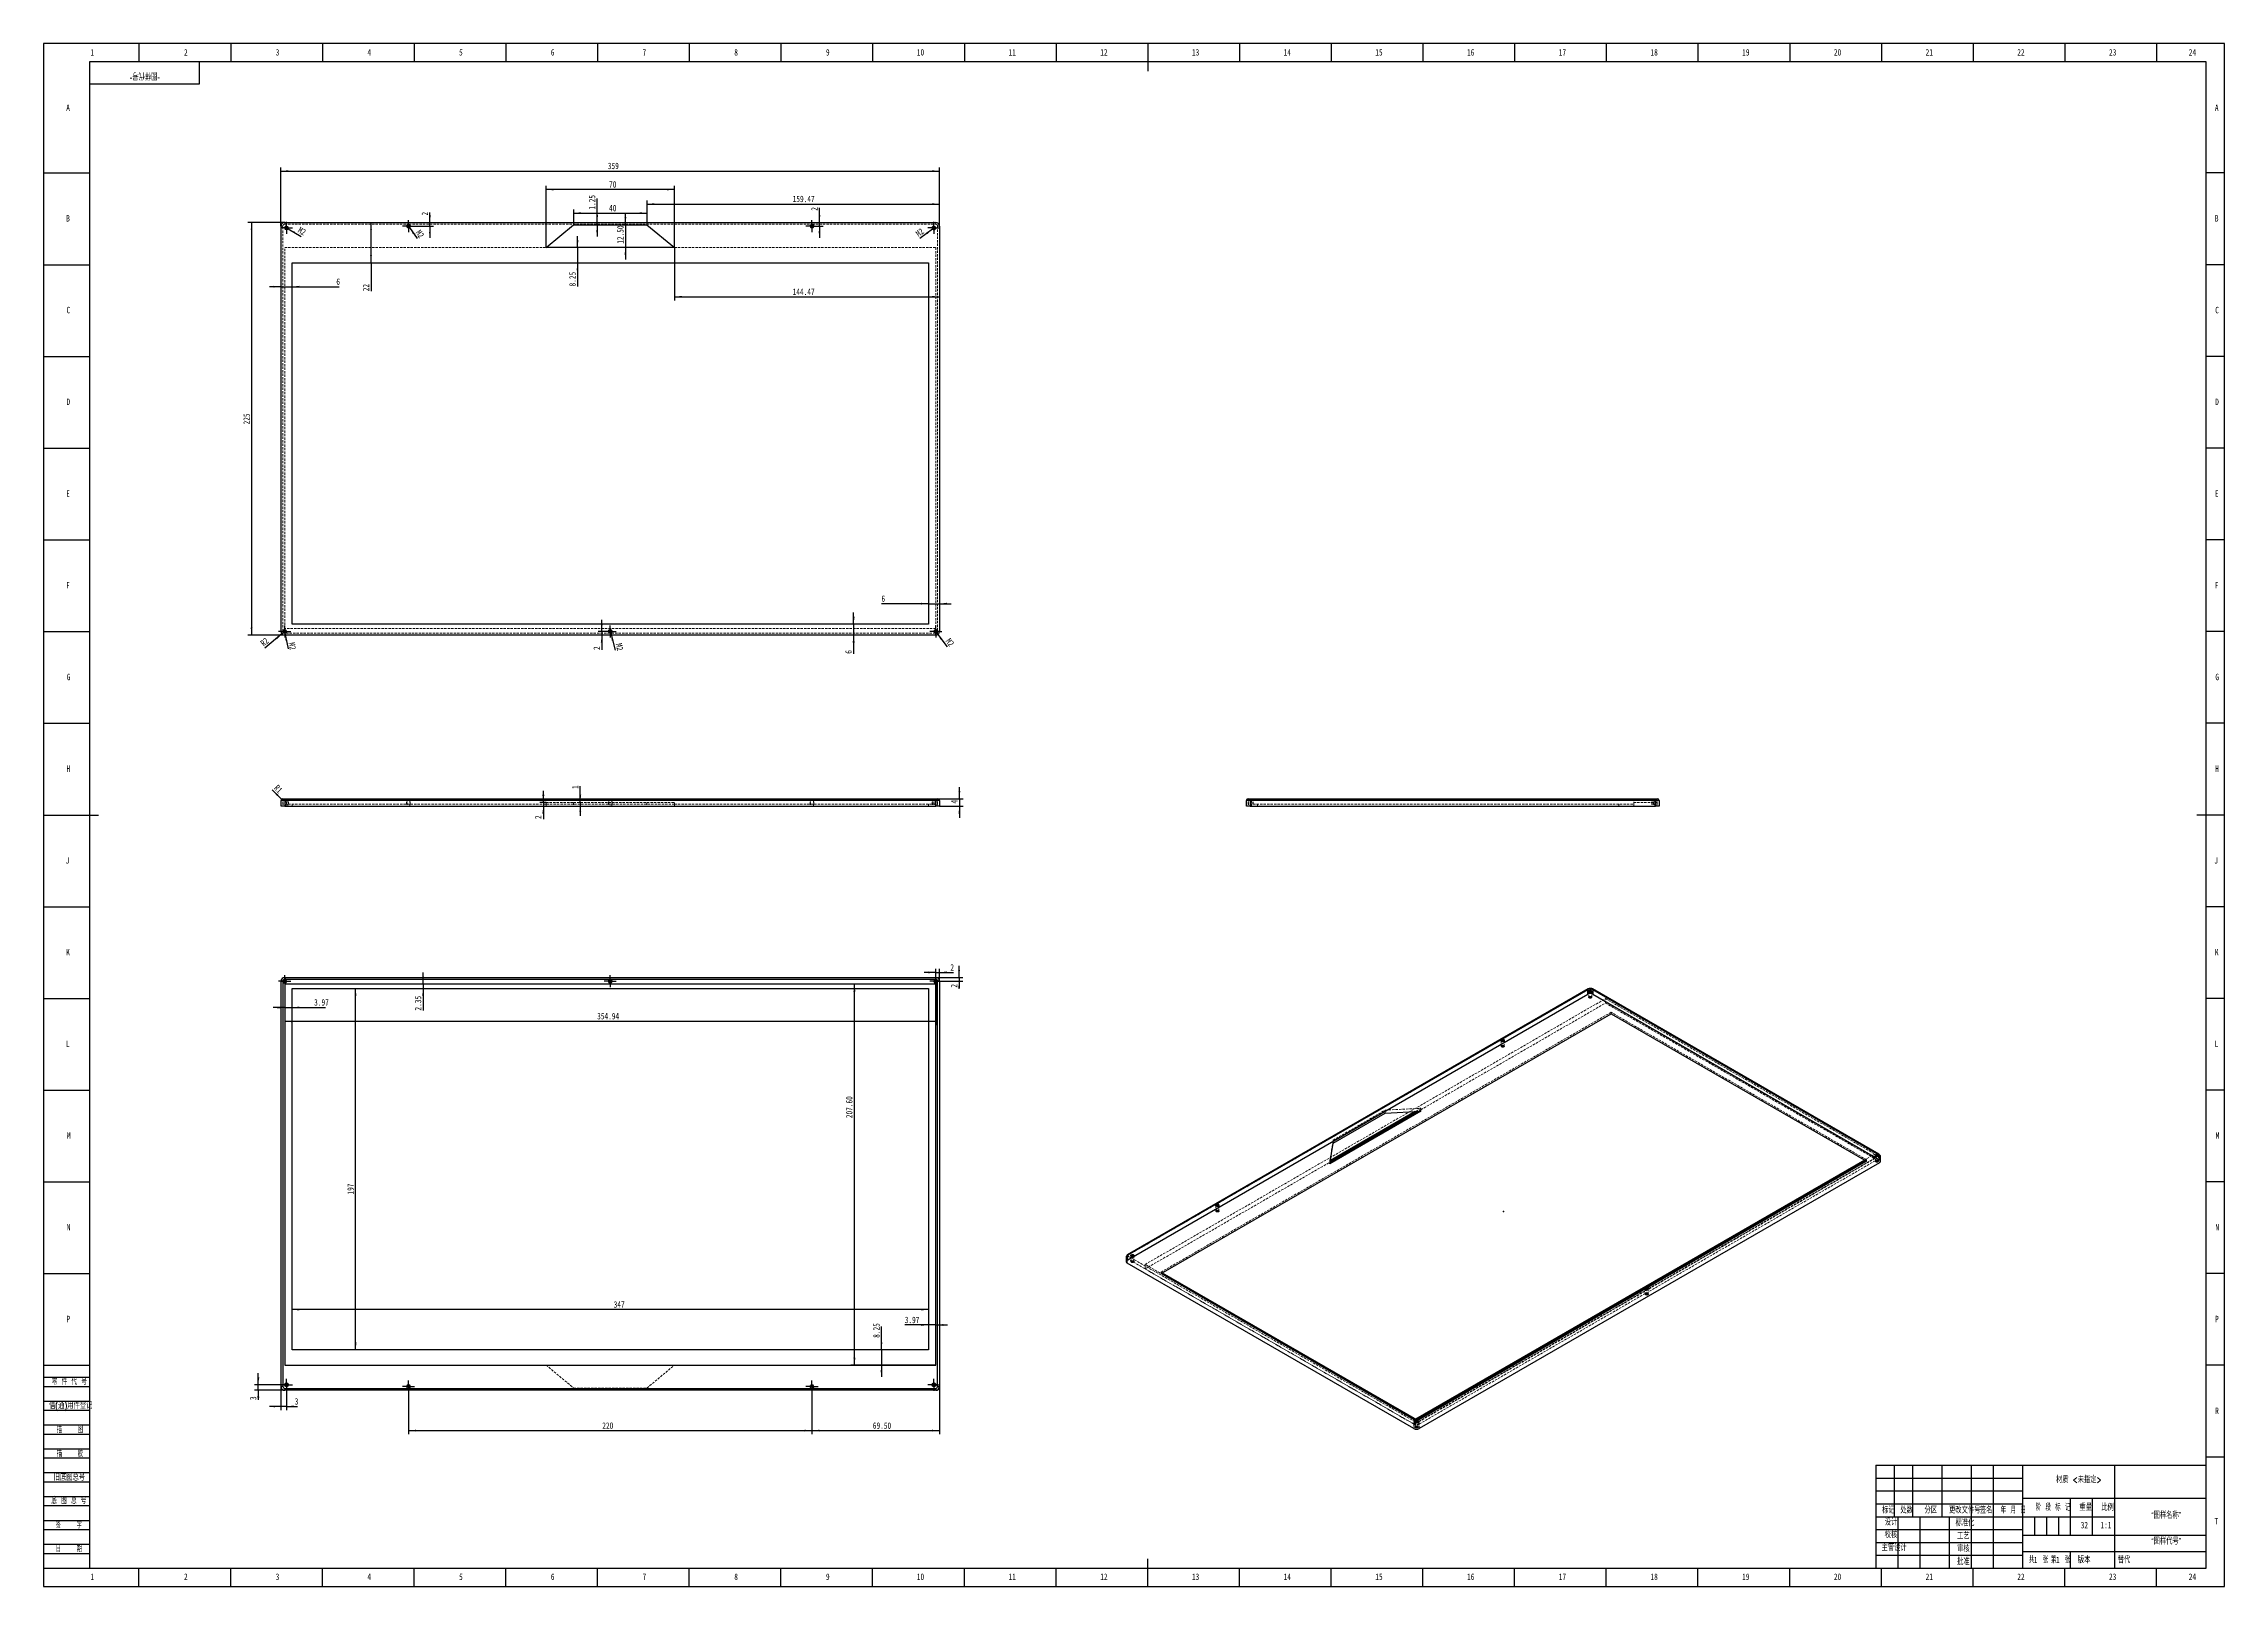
# Model space of a CAD drawing. Header units: millimetres. Extents: x 0 to 1189, y 0 to 841.
import ezdxf

# ---------------------------------------------------------------- set-up
doc = ezdxf.new("R2010")
doc.units = ezdxf.units.MM
doc.header["$PDSIZE"] = -1
doc.linetypes.add('HIDDEN', pattern=[1.905, 1.27, -0.635])
for name, color, linetype in [('10', 7, 'Continuous'), ('5', 7, 'Continuous'), ('9', 7, 'Continuous'), ('SLD-0', 7, 'Continuous')]:
    doc.layers.add(name, color=color, linetype=linetype)
doc.styles.add('SLDTEXTSTYLE0', font='TXT', dxfattribs={"width": 0.7, "bigfont": 'bigfont'})
doc.styles.add('SLDTEXTSTYLE1', font='TXT', dxfattribs={"width": 0.6, "bigfont": 'bigfont'})
doc.styles.add('SLDTEXTSTYLE2', font='TXT', dxfattribs={"width": 0.614286, "bigfont": 'bigfont'})
doc.styles.add('SLDTEXTSTYLE3', font='TXT', dxfattribs={"width": 0.62, "bigfont": 'bigfont'})
doc.styles.add('SLDTEXTSTYLE4', font='TXT', dxfattribs={"width": 0.566667, "bigfont": 'bigfont'})
doc.styles.add('SLDTEXTSTYLE5', font='TXT', dxfattribs={"width": 0.7})
doc.dimstyles.new('SLDDIMSTYLE0', dxfattribs={"dimtxt": 3.5, "dimasz": 4.08, "dimexe": 0, "dimexo": 0.0625, "dimgap": 0.875, "dimtad": 2, "dimrnd": 1e-09, "dimzin": 12, "dimdsep": 46, "dimtxsty": 'SLDTEXTSTYLE5', "dimsah": 1, "dimcen": 0, "dimadec": 0, "dimazin": 3, "dimtfac": 1, "dimtofl": 0, "dimtmove": 0, "dimatfit": 3, "dimfxl": 0, "dimfrac": 2, "dimtolj": 1, "dimtzin": 12, "dimarcsym": 0})
doc.dimstyles.new('SLDDIMSTYLE1', dxfattribs={"dimtxt": 3.5, "dimasz": 4.08, "dimexe": 0, "dimexo": 0.0625, "dimgap": 0.875, "dimtad": 2, "dimrnd": 1e-09, "dimzin": 12, "dimdsep": 46, "dimtxsty": 'SLDTEXTSTYLE5', "dimsah": 1, "dimcen": 0.09, "dimadec": 0, "dimazin": 3, "dimtfac": 1, "dimtmove": 0, "dimatfit": 0, "dimfxl": 0, "dimfrac": 2, "dimtolj": 1, "dimtzin": 12, "dimarcsym": 0})
doc.dimstyles.new('SLDDIMSTYLE2', dxfattribs={"dimtxt": 3.5, "dimasz": 4.08, "dimexe": 0, "dimexo": 0.0625, "dimgap": 0.875, "dimtad": 2, "dimrnd": 1e-09, "dimzin": 12, "dimdsep": 46, "dimtxsty": 'SLDTEXTSTYLE5', "dimblk1": 'NONE', "dimsah": 1, "dimcen": 0, "dimadec": 0, "dimazin": 3, "dimtfac": 1, "dimtmove": 0, "dimatfit": 3, "dimldrblk": 'NONE', "dimfxl": 0, "dimfrac": 2, "dimtolj": 1, "dimtzin": 12, "dimarcsym": 0})
doc.dimstyles.new('SLDDIMSTYLE3', dxfattribs={"dimtxt": 3.5, "dimasz": 4.08, "dimexe": 0, "dimexo": 0.0625, "dimgap": 0.875, "dimtad": 2, "dimrnd": 1e-09, "dimzin": 12, "dimdsep": 46, "dimtxsty": 'SLDTEXTSTYLE5', "dimsah": 1, "dimcen": 0.09, "dimadec": 0, "dimazin": 3, "dimtfac": 1, "dimtofl": 0, "dimtmove": 0, "dimatfit": 3, "dimfxl": 0, "dimfrac": 2, "dimtolj": 1, "dimtzin": 12, "dimarcsym": 0})
doc.dimstyles.new('SLDDIMSTYLE4', dxfattribs={"dimtxt": 3.5, "dimasz": 4.08, "dimexe": 0, "dimexo": 0.0625, "dimgap": 0.875, "dimtad": 2, "dimrnd": 1e-09, "dimzin": 4, "dimdsep": 46, "dimtxsty": 'SLDTEXTSTYLE5', "dimsah": 1, "dimcen": 0.09, "dimadec": 0, "dimazin": 1, "dimtfac": 1, "dimtmove": 0, "dimatfit": 0, "dimfxl": 0, "dimfrac": 2, "dimtolj": 1, "dimtzin": 12, "dimarcsym": 0})
doc.dimstyles.new('SLDDIMSTYLE5', dxfattribs={"dimtxt": 3.5, "dimasz": 4.08, "dimexe": 0, "dimexo": 0.0625, "dimgap": 0.875, "dimtad": 2, "dimrnd": 1e-09, "dimzin": 4, "dimdsep": 46, "dimtxsty": 'SLDTEXTSTYLE5', "dimsah": 1, "dimcen": 0.09, "dimadec": 0, "dimazin": 1, "dimtfac": 1, "dimtofl": 0, "dimtmove": 0, "dimatfit": 3, "dimfxl": 0, "dimfrac": 2, "dimtolj": 1, "dimtzin": 12, "dimarcsym": 0})

msp = doc.modelspace()

# ---------------------------------------------------------------- texts
at = {"layer": '10', "char_height": 3.5}
for s, insert, attachment_point, style in [('1', (26.544, 838.005), 2, 'SLDTEXTSTYLE5'), ('2', (77.544, 838.005), 2, 'SLDTEXTSTYLE5'), ('3', (127.544, 838.005), 2, 'SLDTEXTSTYLE5'), ('4', (177.544, 838.005), 2, 'SLDTEXTSTYLE5'), ('5', (227.544, 838.005), 2, 'SLDTEXTSTYLE5'), ('6', (277.547, 838.005), 2, 'SLDTEXTSTYLE5'), ('7', (327.547, 838.005), 2, 'SLDTEXTSTYLE5'), ('8', (377.547, 838.005), 2, 'SLDTEXTSTYLE5'), ('9', (427.547, 838.005), 2, 'SLDTEXTSTYLE5'), ('10', (478.089, 838.005), 2, 'SLDTEXTSTYLE5'), ('11', (528.089, 838.005), 2, 'SLDTEXTSTYLE5'), ('12', (578.089, 838.005), 2, 'SLDTEXTSTYLE5'), ('13', (628.089, 838.005), 2, 'SLDTEXTSTYLE5'), ('14', (678.089, 838.005), 2, 'SLDTEXTSTYLE5'), ('15', (728.089, 838.005), 2, 'SLDTEXTSTYLE5'), ('16', (778.091, 838.005), 2, 'SLDTEXTSTYLE5'), ('17', (828.091, 838.005), 2, 'SLDTEXTSTYLE5'), ('18', (878.091, 838.005), 2, 'SLDTEXTSTYLE5'), ('19', (928.091, 838.005), 2, 'SLDTEXTSTYLE5'), ('20', (978.089, 838.005), 2, 'SLDTEXTSTYLE5'), ('21', (1028.089, 838.005), 2, 'SLDTEXTSTYLE5'), ('22', (1078.089, 838.005), 2, 'SLDTEXTSTYLE5'), ('23', (1128.089, 838.005), 2, 'SLDTEXTSTYLE5'), ('24', (1171.589, 838.005), 2, 'SLDTEXTSTYLE5'), ('A', (13.32, 807.755), 2, 'SLDTEXTSTYLE5'), ('A', (1184.82, 807.755), 2, 'SLDTEXTSTYLE5'), ('B', (13.32, 747.505), 2, 'SLDTEXTSTYLE5'), ('B', (1184.82, 747.505), 2, 'SLDTEXTSTYLE5'), ('C', (13.482, 697.505), 2, 'SLDTEXTSTYLE5'), ('C', (1184.982, 697.505), 2, 'SLDTEXTSTYLE5'), ('D', (13.484, 647.505), 2, 'SLDTEXTSTYLE5'), ('D', (1184.984, 647.505), 2, 'SLDTEXTSTYLE5'), ('E', (13.318, 597.505), 2, 'SLDTEXTSTYLE5'), ('E', (1184.818, 597.505), 2, 'SLDTEXTSTYLE5'), ('F', (13.279, 547.505), 2, 'SLDTEXTSTYLE5'), ('F', (1184.779, 547.505), 2, 'SLDTEXTSTYLE5'), ('G', (13.594, 497.505), 2, 'SLDTEXTSTYLE5'), ('G', (1185.094, 497.505), 2, 'SLDTEXTSTYLE5'), ('H', (13.484, 447.505), 2, 'SLDTEXTSTYLE5'), ('H', (1184.984, 447.505), 2, 'SLDTEXTSTYLE5'), ('J', (13.015, 397.505), 2, 'SLDTEXTSTYLE5'), ('J', (1184.515, 397.505), 2, 'SLDTEXTSTYLE5'), ('K', (13.32, 347.505), 2, 'SLDTEXTSTYLE5'), ('K', (1184.82, 347.505), 2, 'SLDTEXTSTYLE5'), ('L', (13.181, 297.505), 2, 'SLDTEXTSTYLE5'), ('L', (1184.681, 297.505), 2, 'SLDTEXTSTYLE5'), ('M', (13.707, 247.505), 2, 'SLDTEXTSTYLE5'), ('M', (1185.207, 247.505), 2, 'SLDTEXTSTYLE5'), ('N', (13.603, 197.505), 2, 'SLDTEXTSTYLE5'), ('N', (1185.103, 197.505), 2, 'SLDTEXTSTYLE5'), ('P', (13.444, 147.505), 2, 'SLDTEXTSTYLE5'), ('P', (1184.944, 147.505), 2, 'SLDTEXTSTYLE5'), ('R', (1184.984, 97.505), 2, 'SLDTEXTSTYLE5'), ('\\M+18DDE质 <\\M+196A2\\M+18E77\\M+192E8>', (1109.585, 59.858), 2, 'SLDTEXTSTYLE0'), ('\\M+18167图样\\M+196BC\\M+18FCC\\M+18168', (1157.279, 40.511), 2, 'SLDTEXTSTYLE0'), ('T', (1184.656, 37.326), 2, 'SLDTEXTSTYLE5'), ('\\M+18D5A\\M+18A6A', (1007.176, 29.857), 2, 'SLDTEXTSTYLE0'), ('32', (1112.664, 35.158), 2, 'SLDTEXTSTYLE5'), ('\\M+18167图样\\M+191E3\\M+18D86\\M+18168', (1157.281, 26.366), 2, 'SLDTEXTSTYLE0'), ('\\M+18EE5\\M+18AC7设计', (1008.926, 22.83), 2, 'SLDTEXTSTYLE0'), ('1', (1085.11, 16.188), 1, 'SLDTEXTSTYLE5'), ('1', (1097.135, 16.188), 1, 'SLDTEXTSTYLE5'), ('1', (26.544, 7.005), 2, 'SLDTEXTSTYLE5'), ('2', (77.544, 7.005), 2, 'SLDTEXTSTYLE5'), ('3', (127.544, 7.005), 2, 'SLDTEXTSTYLE5'), ('4', (177.544, 7.005), 2, 'SLDTEXTSTYLE5'), ('5', (227.544, 7.005), 2, 'SLDTEXTSTYLE5'), ('6', (277.547, 7.005), 2, 'SLDTEXTSTYLE5'), ('7', (327.547, 7.005), 2, 'SLDTEXTSTYLE5'), ('8', (377.547, 7.005), 2, 'SLDTEXTSTYLE5'), ('9', (427.547, 7.005), 2, 'SLDTEXTSTYLE5'), ('10', (478.089, 7.005), 2, 'SLDTEXTSTYLE5'), ('11', (528.089, 7.005), 2, 'SLDTEXTSTYLE5'), ('12', (578.089, 7.005), 2, 'SLDTEXTSTYLE5'), ('13', (628.089, 7.005), 2, 'SLDTEXTSTYLE5'), ('14', (678.089, 7.005), 2, 'SLDTEXTSTYLE5'), ('15', (728.089, 7.005), 2, 'SLDTEXTSTYLE5'), ('16', (778.091, 7.005), 2, 'SLDTEXTSTYLE5'), ('17', (828.091, 7.005), 2, 'SLDTEXTSTYLE5'), ('18', (878.091, 7.005), 2, 'SLDTEXTSTYLE5'), ('19', (928.091, 7.005), 2, 'SLDTEXTSTYLE5'), ('20', (978.089, 7.005), 2, 'SLDTEXTSTYLE5'), ('21', (1028.089, 7.005), 2, 'SLDTEXTSTYLE5'), ('22', (1078.089, 7.005), 2, 'SLDTEXTSTYLE5'), ('23', (1128.089, 7.005), 2, 'SLDTEXTSTYLE5'), ('24', (1171.589, 7.005), 2, 'SLDTEXTSTYLE5')]:
    msp.add_mtext(s, dxfattribs=dict(at, insert=insert, attachment_point=attachment_point, style=style))
at = {"layer": '10', "color": 7, "insert": (1112.526, 16.188), "char_height": 3.5, "attachment_point": 2, "style": 'SLDTEXTSTYLE0'}
msp.add_mtext('\\M+194C5\\M+1967B', dxfattribs=at)
at = {"layer": '9', "color": 7, "char_height": 3.5}
for s, insert, attachment_point, style in [('\\M+197EB \\M+18C8F \\M+191E3 \\M+18D86', (4.482, 113.36), 1, 'SLDTEXTSTYLE2'), ('\\M+18ED8(\\M+192CA)\\M+19770\\M+18C8F\\M+1936F记', (2.933, 100.276), 1, 'SLDTEXTSTYLE0'), ('\\M+19560    图', (14.352, 87.176), 2, 'SLDTEXTSTYLE4'), ('\\M+19560    \\M+18D5A', (14.319, 74.137), 2, 'SLDTEXTSTYLE4'), ('\\M+18B8C\\M+192EA图总\\M+18D86', (5.459, 61.201), 1, 'SLDTEXTSTYLE0'), ('\\M+192EA 图 总 \\M+18D86', (4.212, 48.433), 1, 'SLDTEXTSTYLE2'), ('标记', (1005.821, 43.306), 2, 'SLDTEXTSTYLE0'), ('设计', (1007.228, 36.767), 2, 'SLDTEXTSTYLE0'), ('处\\M+19094', (1015.759, 43.306), 2, 'SLDTEXTSTYLE0'), ('\\M+195AA\\M+18BE6', (1028.916, 43.306), 2, 'SLDTEXTSTYLE0'), ('\\M+18D58\\M+189FC\\M+195B6\\M+18C8F\\M+18D86', (1047.473, 43.306), 2, 'SLDTEXTSTYLE0'), ('标\\M+18F79\\M+189BB', (1047.567, 36.358), 2, 'SLDTEXTSTYLE0'), ('签\\M+196BC', (1059.145, 43.306), 2, 'SLDTEXTSTYLE0'), ('\\M+1944E \\M+18C8E \\M+193FA', (1073.909, 43.306), 2, 'SLDTEXTSTYLE3'), ('阶 \\M+19269 标 记', (1095.536, 44.81), 2, 'SLDTEXTSTYLE2'), ('\\M+18F64\\M+197CA', (1113.402, 44.81), 2, 'SLDTEXTSTYLE0'), ('\\M+194E4\\M+197E1', (1125.295, 44.81), 2, 'SLDTEXTSTYLE0'), ('签    \\M+18E9A', (13.706, 35.193), 2, 'SLDTEXTSTYLE4'), ('\\M+18D48艺', (1046.681, 29.23), 2, 'SLDTEXTSTYLE0'), ('\\M+193FA    \\M+18AFA', (13.783, 22.233), 2, 'SLDTEXTSTYLE4'), ('\\M+194E1\\M+18F79', (1046.662, 15.216), 2, 'SLDTEXTSTYLE0'), ('审\\M+18A6A', (1046.68, 22.249), 2, 'SLDTEXTSTYLE0'), ('\\M+18BA4  张', (1087.69, 16.188), 2, 'SLDTEXTSTYLE1'), ('\\M+191E6  张', (1099.675, 16.188), 2, 'SLDTEXTSTYLE1')]:
    msp.add_mtext(s, dxfattribs=dict(at, insert=insert, attachment_point=attachment_point, style=style))
at = {"layer": 'SLD-0', "insert": (55.211, 821.738), "char_height": 3.5, "attachment_point": 2, "rotation": 180, "style": 'SLDTEXTSTYLE0'}
msp.add_mtext('\\M+18167图样\\M+191E3\\M+18D86\\M+18168', dxfattribs=at)
at = {"layer": 'SLD-0', "char_height": 3.5}
for s, insert, attachment_point, style in [('1:1', (1124.437, 35.158), 2, 'SLDTEXTSTYLE5'), ('\\M+191D6\\M+191E3', (1130.851, 16.188), 1, 'SLDTEXTSTYLE0')]:
    msp.add_mtext(s, dxfattribs=dict(at, insert=insert, attachment_point=attachment_point, style=style))

# ---------------------------------------------------------------- blocks, each defined once
blk = doc.blocks.new('_D')
at = {"layer": '10'}
for q in [(124.7, 434.2), (130.4, 428.4)]:
    blk.add_line((129.7, 429.1), q, dxfattribs=at)
blk.add_solid([(129.7, 429.1), (127.2, 432.4), (126.5, 431.6)], dxfattribs=at)
at = {"layer": '10', "insert": (127.8, 437.3), "char_height": 3.5, "attachment_point": 1, "rotation": 314.6807, "style": 'SLDTEXTSTYLE5'}
blk.add_mtext('R1', dxfattribs=at)
blk = doc.blocks.new('_D_1')
at = {"layer": '10'}
for p, q in [((486.4, 429.4), (501.3, 429.4)), ((499.3, 429.4), (499.3, 435.7)), ((499.3, 429.4), (499.3, 425.4)), ((488.4, 425.4), (501.3, 425.4)), ((499.3, 425.4), (499.3, 419))]:
    blk.add_line(p, q, dxfattribs=at)
for points in [[(499.3, 429.4), (499.8, 433.5), (498.8, 433.5)], [(499.3, 425.4), (498.8, 421.3), (499.8, 421.3)]]:
    blk.add_solid(points, dxfattribs=at)
at = {"layer": '10', "insert": (494.8, 426.7), "char_height": 3.5, "attachment_point": 1, "rotation": 90, "style": 'SLDTEXTSTYLE5'}
blk.add_mtext('4', dxfattribs=at)
blk = doc.blocks.new('_D_2')
at = {"layer": '10'}
for p, q in [((272.5, 427.4), (272.5, 433.7)), ((274, 427.4), (270.5, 427.4)), ((272.5, 427.4), (272.5, 425.4)), ((272.5, 425.4), (272.5, 418.3))]:
    blk.add_line(p, q, dxfattribs=at)
for points in [[(272.5, 427.4), (273, 431.5), (271.9, 431.5)], [(272.5, 425.4), (271.9, 421.3), (273, 421.3)]]:
    blk.add_solid(points, dxfattribs=at)
at = {"layer": '10', "insert": (267.9, 418.3), "char_height": 3.5, "attachment_point": 1, "rotation": 90, "style": 'SLDTEXTSTYLE5'}
blk.add_mtext('2', dxfattribs=at)
blk = doc.blocks.new('_D_3')
at = {"layer": '10'}
for p, q in [((292.6, 427.4), (292.6, 436.2)), ((292.6, 427.4), (292.6, 426.4)), ((292.6, 426.4), (292.6, 420))]:
    blk.add_line(p, q, dxfattribs=at)
for points in [[(292.6, 427.4), (293.1, 431.5), (292.1, 431.5)], [(292.6, 426.4), (292.1, 422.3), (293.1, 422.3)]]:
    blk.add_solid(points, dxfattribs=at)
at = {"layer": '10', "insert": (288.1, 434.7), "char_height": 3.5, "attachment_point": 1, "rotation": 90, "style": 'SLDTEXTSTYLE5'}
blk.add_mtext('1', dxfattribs=at)
blk = doc.blocks.new('_D_4')
at = {"layer": '10'}
for q in [(131.6, 741), (140.5, 735.9)]:
    blk.add_line((133.3, 740), q, dxfattribs=at)
blk.add_solid([(133.3, 740), (136.6, 737.6), (137.1, 738.4)], dxfattribs=at)
at = {"layer": '10', "insert": (140, 741.3), "char_height": 3.5, "attachment_point": 1, "rotation": 330, "style": 'SLDTEXTSTYLE5'}
blk.add_mtext('M2', dxfattribs=at)
blk = doc.blocks.new('_None')
blk = doc.blocks.new('_D_5')
at = {"layer": '10'}
for q in [(198.4, 742.4), (203.7, 734.7)]:
    blk.add_line((199.5, 740.7), q, dxfattribs=at)
blk.add_solid([(199.5, 740.7), (201.4, 737.1), (202.3, 737.7)], dxfattribs=at)
at = {"layer": '10', "insert": (205.5, 739.9), "char_height": 3.5, "attachment_point": 1, "rotation": 305.0622, "style": 'SLDTEXTSTYLE5'}
blk.add_mtext('M2', dxfattribs=at)
blk = doc.blocks.new('_D_6')
at = {"layer": '10'}
for q in [(477.7, 734.7), (486.2, 741.1)]:
    blk.add_line((484.6, 739.9), q, dxfattribs=at)
blk.add_solid([(484.6, 739.9), (481.1, 737.9), (481.7, 737.1)], dxfattribs=at)
at = {"layer": '10', "insert": (475, 738.3), "char_height": 3.5, "attachment_point": 1, "rotation": 36.9132, "style": 'SLDTEXTSTYLE5'}
blk.add_mtext('M2', dxfattribs=at)
blk = doc.blocks.new('_D_7')
at = {"layer": '10'}
for q in [(131.2, 521.5), (133.3, 511)]:
    blk.add_line((131.6, 519.6), q, dxfattribs=at)
blk.add_solid([(131.6, 519.6), (131.9, 515.5), (132.9, 515.6)], dxfattribs=at)
at = {"layer": '10', "insert": (137, 514.9), "char_height": 3.5, "attachment_point": 1, "rotation": 280.8779, "style": 'SLDTEXTSTYLE5'}
blk.add_mtext('M2', dxfattribs=at)
blk = doc.blocks.new('_D_8')
at = {"layer": '10'}
for q in [(485.8, 521.3), (492.6, 512.1)]:
    blk.add_line((487, 519.7), q, dxfattribs=at)
blk.add_solid([(487, 519.7), (489, 516.1), (489.8, 516.7)], dxfattribs=at)
at = {"layer": '10', "insert": (494.4, 517.3), "char_height": 3.5, "attachment_point": 1, "rotation": 306.1741, "style": 'SLDTEXTSTYLE5'}
blk.add_mtext('M2', dxfattribs=at)
blk = doc.blocks.new('_D_9')
at = {"layer": '10'}
for q in [(308.7, 521.5), (311.7, 510.3)]:
    blk.add_line((309.2, 519.6), q, dxfattribs=at)
blk.add_solid([(309.2, 519.6), (309.8, 515.5), (310.7, 515.8)], dxfattribs=at)
at = {"layer": '10', "insert": (315.2, 514.5), "char_height": 3.5, "attachment_point": 1, "rotation": 285, "style": 'SLDTEXTSTYLE5'}
blk.add_mtext('M2', dxfattribs=at)
blk = doc.blocks.new('_D_10')
at = {"layer": '10'}
for q in [(120.7, 511.4), (131.4, 520.5)]:
    blk.add_line((129.9, 519.2), q, dxfattribs=at)
blk.add_solid([(129.9, 519.2), (126.5, 517), (127.1, 516.2)], dxfattribs=at)
at = {"layer": '10', "insert": (117.8, 514.9), "char_height": 3.5, "attachment_point": 1, "rotation": 40.3035, "style": 'SLDTEXTSTYLE5'}
blk.add_mtext('R2', dxfattribs=at)
blk = doc.blocks.new('_D_11')
at = {"layer": '10'}
for p, q in [((289, 742.3), (289, 750.6)), ((329, 742.3), (329, 750.6)), ((289, 748.6), (329, 748.6))]:
    blk.add_line(p, q, dxfattribs=at)
for points in [[(289, 748.6), (293, 748.1), (293, 749.1)], [(329, 748.6), (324.9, 749.1), (324.9, 748.1)]]:
    blk.add_solid(points, dxfattribs=at)
at = {"layer": '10', "insert": (308.3, 753.1), "char_height": 3.5, "attachment_point": 1, "style": 'SLDTEXTSTYLE5'}
blk.add_mtext('40', dxfattribs=at)
blk = doc.blocks.new('_D_12')
at = {"layer": '10'}
for p, q in [((274, 729.8), (274, 763.5)), ((344, 761.5), (274, 761.5)), ((344, 729.8), (344, 763.5))]:
    blk.add_line(p, q, dxfattribs=at)
for points in [[(274, 761.5), (278, 761), (278, 762)], [(344, 761.5), (339.9, 762), (339.9, 761)]]:
    blk.add_solid(points, dxfattribs=at)
at = {"layer": '10', "insert": (308.3, 766), "char_height": 3.5, "attachment_point": 1, "style": 'SLDTEXTSTYLE5'}
blk.add_mtext('70', dxfattribs=at)
blk = doc.blocks.new('_D_13')
at = {"layer": '10'}
for p, q in [((317.2, 742.3), (317.2, 748.6)), ((317.2, 742.3), (317.2, 729.8)), ((317.2, 729.8), (317.2, 723.4))]:
    blk.add_line(p, q, dxfattribs=at)
for points in [[(317.2, 742.3), (317.7, 746.4), (316.7, 746.4)], [(317.2, 729.8), (316.7, 725.7), (317.7, 725.7)]]:
    blk.add_solid(points, dxfattribs=at)
at = {"layer": '10', "insert": (312.7, 731.9), "char_height": 3.5, "attachment_point": 1, "rotation": 90, "style": 'SLDTEXTSTYLE5'}
blk.add_mtext('12.50', dxfattribs=at)
blk = doc.blocks.new('_D_14')
at = {"layer": '10'}
for p, q in [((129.4, 741.5), (129.4, 773.5)), ((488.4, 741.5), (488.4, 773.5)), ((129.4, 771.5), (488.4, 771.5))]:
    blk.add_line(p, q, dxfattribs=at)
for points in [[(129.4, 771.5), (133.5, 771), (133.5, 772)], [(488.4, 771.5), (484.4, 772), (484.4, 771)]]:
    blk.add_solid(points, dxfattribs=at)
at = {"layer": '10', "insert": (307.6, 776.1), "char_height": 3.5, "attachment_point": 1, "style": 'SLDTEXTSTYLE5'}
blk.add_mtext('359', dxfattribs=at)
blk = doc.blocks.new('_D_15')
at = {"layer": '10'}
for p, q in [((131.4, 743.5), (111.4, 743.5)), ((113.4, 743.5), (113.4, 518.5)), ((131.4, 518.5), (111.4, 518.5))]:
    blk.add_line(p, q, dxfattribs=at)
for points in [[(113.4, 743.5), (112.9, 739.5), (113.9, 739.5)], [(113.4, 518.5), (113.9, 522.6), (112.9, 522.6)]]:
    blk.add_solid(points, dxfattribs=at)
at = {"layer": '10', "insert": (108.9, 633.4), "char_height": 3.5, "attachment_point": 1, "rotation": 90, "style": 'SLDTEXTSTYLE5'}
blk.add_mtext('225', dxfattribs=at)
blk = doc.blocks.new('_D_16')
at = {"layer": '10'}
for p, q in [((441.6, 524.5), (441.6, 530.9)), ((441.6, 524.5), (441.6, 518.5)), ((441.6, 518.5), (441.6, 508.4))]:
    blk.add_line(p, q, dxfattribs=at)
for points in [[(441.6, 524.5), (442.2, 528.6), (441.1, 528.6)], [(441.6, 518.5), (441.1, 514.5), (442.2, 514.5)]]:
    blk.add_solid(points, dxfattribs=at)
at = {"layer": '10', "insert": (437.1, 508.4), "char_height": 3.5, "attachment_point": 1, "rotation": 90, "style": 'SLDTEXTSTYLE5'}
blk.add_mtext('6', dxfattribs=at)
blk = doc.blocks.new('_D_17')
at = {"layer": '10'}
for p, q in [((482.4, 535.7), (456.8, 535.7)), ((482.4, 535.7), (488.4, 535.7)), ((488.4, 535.7), (494.8, 535.7))]:
    blk.add_line(p, q, dxfattribs=at)
for points in [[(482.4, 535.7), (478.4, 536.2), (478.4, 535.2)], [(488.4, 535.7), (492.5, 535.2), (492.5, 536.2)]]:
    blk.add_solid(points, dxfattribs=at)
at = {"layer": '10', "insert": (456.8, 540.2), "char_height": 3.5, "attachment_point": 1, "style": 'SLDTEXTSTYLE5'}
blk.add_mtext('6', dxfattribs=at)
blk = doc.blocks.new('_D_18')
at = {"layer": '10'}
for q in [(178.5, 743.5), (178.5, 706)]:
    blk.add_line((178.5, 721.5), q, dxfattribs=at)
for points in [[(178.5, 743.5), (178, 739.5), (179, 739.5)], [(178.5, 721.5), (179, 725.6), (178, 725.6)]]:
    blk.add_solid(points, dxfattribs=at)
at = {"layer": '10', "insert": (174, 706), "char_height": 3.5, "attachment_point": 1, "rotation": 90, "style": 'SLDTEXTSTYLE5'}
blk.add_mtext('22', dxfattribs=at)
blk = doc.blocks.new('_D_19')
at = {"layer": '10'}
for p, q in [((129.4, 708.5), (123.1, 708.5)), ((129.4, 708.5), (135.4, 708.5)), ((135.4, 708.5), (161.2, 708.5))]:
    blk.add_line(p, q, dxfattribs=at)
for points in [[(129.4, 708.5), (125.4, 709), (125.4, 708)], [(135.4, 708.5), (139.5, 708), (139.5, 709)]]:
    blk.add_solid(points, dxfattribs=at)
at = {"layer": '10', "insert": (159.6, 713), "char_height": 3.5, "attachment_point": 1, "style": 'SLDTEXTSTYLE5'}
blk.add_mtext('6', dxfattribs=at)
blk = doc.blocks.new('_D_20')
at = {"layer": '10'}
for p, q in [((423, 743.5), (423, 751.4)), ((422.2, 741.5), (425, 741.5)), ((423, 741.5), (423, 743.5)), ((423, 741.5), (423, 735.2))]:
    blk.add_line(p, q, dxfattribs=at)
for points in [[(423, 743.5), (423.5, 747.6), (422.5, 747.6)], [(423, 741.5), (422.5, 737.5), (423.5, 737.5)]]:
    blk.add_solid(points, dxfattribs=at)
at = {"layer": '10', "insert": (418.5, 749.9), "char_height": 3.5, "attachment_point": 1, "rotation": 90, "style": 'SLDTEXTSTYLE5'}
blk.add_mtext('2', dxfattribs=at)
blk = doc.blocks.new('_D_21')
at = {"layer": '10'}
for p, q in [((202.2, 741.5), (212.6, 741.5)), ((210.6, 743.5), (210.6, 748.9)), ((210.6, 741.5), (210.6, 743.5)), ((210.6, 741.5), (210.6, 735.2))]:
    blk.add_line(p, q, dxfattribs=at)
for points in [[(210.6, 743.5), (211.1, 747.6), (210.1, 747.6)], [(210.6, 741.5), (210.1, 737.5), (211.1, 737.5)]]:
    blk.add_solid(points, dxfattribs=at)
at = {"layer": '10', "insert": (206.1, 747.3), "char_height": 3.5, "attachment_point": 1, "rotation": 90, "style": 'SLDTEXTSTYLE5'}
blk.add_mtext('2', dxfattribs=at)
blk = doc.blocks.new('_D_22')
at = {"layer": '10'}
for p, q in [((304.3, 520.5), (304.3, 526.9)), ((305.6, 520.5), (302.3, 520.5)), ((304.3, 520.5), (304.3, 518.5)), ((304.3, 518.5), (304.3, 510.5))]:
    blk.add_line(p, q, dxfattribs=at)
for points in [[(304.3, 520.5), (304.8, 524.6), (303.8, 524.6)], [(304.3, 518.5), (303.8, 514.5), (304.8, 514.5)]]:
    blk.add_solid(points, dxfattribs=at)
at = {"layer": '10', "insert": (299.8, 510.5), "char_height": 3.5, "attachment_point": 1, "rotation": 90, "style": 'SLDTEXTSTYLE5'}
blk.add_mtext('2', dxfattribs=at)
blk = doc.blocks.new('_D_23')
at = {"layer": '10'}
for p, q in [((301.8, 743.5), (301.8, 756.6)), ((301.8, 742.3), (301.8, 743.5)), ((301.8, 742.3), (301.8, 735.9))]:
    blk.add_line(p, q, dxfattribs=at)
for points in [[(301.8, 743.5), (302.3, 747.6), (301.3, 747.6)], [(301.8, 742.3), (301.3, 738.2), (302.3, 738.2)]]:
    blk.add_solid(points, dxfattribs=at)
at = {"layer": '10', "insert": (297.3, 750.5), "char_height": 3.5, "attachment_point": 1, "rotation": 90, "style": 'SLDTEXTSTYLE5'}
blk.add_mtext('1.25', dxfattribs=at)
blk = doc.blocks.new('_D_24')
at = {"layer": '10'}
for p, q in [((291.1, 729.8), (291.1, 736.1)), ((291.1, 729.8), (291.1, 721.5)), ((291.1, 721.5), (291.1, 708.6))]:
    blk.add_line(p, q, dxfattribs=at)
for points in [[(291.1, 729.8), (291.6, 733.9), (290.6, 733.9)], [(291.1, 721.5), (290.6, 717.5), (291.6, 717.5)]]:
    blk.add_solid(points, dxfattribs=at)
at = {"layer": '10', "insert": (286.6, 708.6), "char_height": 3.5, "attachment_point": 1, "rotation": 90, "style": 'SLDTEXTSTYLE5'}
blk.add_mtext('8.25', dxfattribs=at)
blk = doc.blocks.new('_D_25')
at = {"layer": '10'}
for p, q in [((344, 729.8), (344, 701)), ((344, 703), (488.4, 703))]:
    blk.add_line(p, q, dxfattribs=at)
for points in [[(344, 703), (348, 702.5), (348, 703.5)], [(488.4, 703), (484.4, 703.5), (484.4, 702.5)]]:
    blk.add_solid(points, dxfattribs=at)
at = {"layer": '10', "insert": (408.4, 707.5), "char_height": 3.5, "attachment_point": 1, "style": 'SLDTEXTSTYLE5'}
blk.add_mtext('144.47', dxfattribs=at)
blk = doc.blocks.new('_D_26')
at = {"layer": '10'}
for p, q in [((329, 742.3), (329, 755.5)), ((329, 753.5), (488.4, 753.5)), ((488.4, 741.5), (488.4, 755.5))]:
    blk.add_line(p, q, dxfattribs=at)
for points in [[(329, 753.5), (333, 753), (333, 754)], [(488.4, 753.5), (484.4, 754), (484.4, 753)]]:
    blk.add_solid(points, dxfattribs=at)
at = {"layer": '10', "insert": (408.4, 758.1), "char_height": 3.5, "attachment_point": 1, "style": 'SLDTEXTSTYLE5'}
blk.add_mtext('159.47', dxfattribs=at)
blk = doc.blocks.new('SW_CENTERMARKSYMBOL_0')
at = {"layer": '10', "color": 0}
for p, q in [((-2.5, 0), (-3.3, 0)), ((0, 0), (-2.5, 0)), ((0, 2.5), (0, 3.3)), ((0, 0), (0, 2.5)), ((0, 0), (0, -2.5)), ((0, 0), (2.5, 0)), ((2.5, 0), (3.3, 0)), ((0, -2.5), (0, -3.3))]:
    blk.add_line(p, q, dxfattribs=at)
blk = doc.blocks.new('SW_CENTERMARKSYMBOL_1')
at = {"layer": '10', "color": 0}
for p, q in [((-2.5, 0), (-3.3, 0)), ((0, 0), (-2.5, 0)), ((0, 2.5), (0, 3.3)), ((0, 0), (0, 2.5)), ((0, 0), (0, -2.5)), ((0, 0), (2.5, 0)), ((2.5, 0), (3.3, 0)), ((0, -2.5), (0, -3.3))]:
    blk.add_line(p, q, dxfattribs=at)
blk = doc.blocks.new('SW_CENTERMARKSYMBOL_2')
at = {"layer": '10', "color": 0}
for p, q in [((-2.5, 0), (-3.3, 0)), ((0, 0), (-2.5, 0)), ((0, 2.5), (0, 3.3)), ((0, 0), (0, 2.5)), ((0, 0), (0, -2.5)), ((0, 0), (2.5, 0)), ((2.5, 0), (3.3, 0)), ((0, -2.5), (0, -3.3))]:
    blk.add_line(p, q, dxfattribs=at)
blk = doc.blocks.new('SW_CENTERMARKSYMBOL_3')
at = {"layer": '10', "color": 0}
for p, q in [((-2.5, 0), (-3.3, 0)), ((0, 0), (-2.5, 0)), ((0, 2.5), (0, 3.3)), ((0, 0), (0, 2.5)), ((0, 0), (0, -2.5)), ((0, 0), (2.5, 0)), ((2.5, 0), (3.3, 0)), ((0, -2.5), (0, -3.3))]:
    blk.add_line(p, q, dxfattribs=at)
blk = doc.blocks.new('SW_CENTERMARKSYMBOL_4')
at = {"layer": '10', "color": 0}
for p, q in [((-2.5, 0), (-3.3, 0)), ((0, 0), (-2.5, 0)), ((0, 2.5), (0, 3.3)), ((0, 0), (0, 2.5)), ((0, 0), (0, -2.5)), ((0, 0), (2.5, 0)), ((2.5, 0), (3.3, 0)), ((0, -2.5), (0, -3.3))]:
    blk.add_line(p, q, dxfattribs=at)
blk = doc.blocks.new('SW_CENTERMARKSYMBOL_5')
at = {"layer": '10', "color": 0}
for p, q in [((-2.5, 0), (-3.3, 0)), ((0, 0), (-2.5, 0)), ((0, 2.5), (0, 3.3)), ((0, 0), (0, 2.5)), ((0, 0), (0, -2.5)), ((0, 0), (2.5, 0)), ((2.5, 0), (3.3, 0)), ((0, -2.5), (0, -3.3))]:
    blk.add_line(p, q, dxfattribs=at)
blk = doc.blocks.new('SW_CENTERMARKSYMBOL_6')
at = {"layer": '10', "color": 0}
for p, q in [((-2.5, 0), (-3.3, 0)), ((0, 0), (-2.5, 0)), ((0, 2.5), (0, 3.3)), ((0, 0), (0, 2.5)), ((0, 0), (0, -2.5)), ((0, 0), (2.5, 0)), ((2.5, 0), (3.3, 0)), ((0, -2.5), (0, -3.3))]:
    blk.add_line(p, q, dxfattribs=at)
blk = doc.blocks.new('_D_27')
at = {"layer": '10'}
for p, q in [((486.4, 334.7), (480.1, 334.7)), ((486.4, 333.2), (486.4, 336.7)), ((486.4, 334.7), (488.4, 334.7)), ((488.4, 329.9), (488.4, 336.7)), ((488.4, 334.7), (496, 334.7))]:
    blk.add_line(p, q, dxfattribs=at)
for points in [[(486.4, 334.7), (482.4, 335.2), (482.4, 334.2)], [(488.4, 334.7), (492.5, 334.2), (492.5, 335.2)]]:
    blk.add_solid(points, dxfattribs=at)
at = {"layer": '10', "insert": (494.4, 339.2), "char_height": 3.5, "attachment_point": 1, "style": 'SLDTEXTSTYLE5'}
blk.add_mtext('2', dxfattribs=at)
blk = doc.blocks.new('_D_28')
at = {"layer": '10'}
for p, q in [((499.1, 331.9), (499.1, 338.2)), ((486.4, 331.9), (501.1, 331.9)), ((489.7, 329.9), (501.1, 329.9)), ((499.1, 331.9), (499.1, 329.9)), ((499.1, 329.9), (499.1, 326.4))]:
    blk.add_line(p, q, dxfattribs=at)
for points in [[(499.1, 331.9), (499.6, 336), (498.6, 336)], [(499.1, 329.9), (498.6, 325.8), (499.6, 325.8)]]:
    blk.add_solid(points, dxfattribs=at)
at = {"layer": '10', "insert": (494.6, 326.4), "char_height": 3.5, "attachment_point": 1, "rotation": 90, "style": 'SLDTEXTSTYLE5'}
blk.add_mtext('2', dxfattribs=at)
blk = doc.blocks.new('_D_29')
at = {"layer": '10'}
for p, q in [((129.4, 108.9), (129.4, 96.1)), ((129.4, 98.1), (123.1, 98.1)), ((132.4, 98.1), (129.4, 98.1)), ((132.4, 106.6), (132.4, 96.1)), ((132.4, 98.1), (138.4, 98.1))]:
    blk.add_line(p, q, dxfattribs=at)
for points in [[(129.4, 98.1), (125.4, 98.6), (125.4, 97.6)], [(132.4, 98.1), (136.5, 97.6), (136.5, 98.6)]]:
    blk.add_solid(points, dxfattribs=at)
at = {"layer": '10', "insert": (136.9, 102.6), "char_height": 3.5, "attachment_point": 1, "style": 'SLDTEXTSTYLE5'}
blk.add_mtext('3', dxfattribs=at)
blk = doc.blocks.new('_D_30')
at = {"layer": '10'}
for p, q in [((129.1, 109.9), (115, 109.9)), ((117, 109.9), (117, 116.2)), ((117, 106.9), (117, 109.9)), ((131.4, 106.9), (115, 106.9)), ((117, 106.9), (117, 101.6))]:
    blk.add_line(p, q, dxfattribs=at)
for points in [[(117, 109.9), (117.6, 114), (116.5, 114)], [(117, 106.9), (116.5, 102.8), (117.6, 102.8)]]:
    blk.add_solid(points, dxfattribs=at)
at = {"layer": '10', "insert": (112.5, 101.6), "char_height": 3.5, "attachment_point": 1, "rotation": 90, "style": 'SLDTEXTSTYLE5'}
blk.add_mtext('3', dxfattribs=at)
blk = doc.blocks.new('_D_31')
at = {"layer": '10'}
for p, q in [((198.9, 105.6), (198.9, 82.9)), ((418.9, 105.6), (418.9, 82.9)), ((198.9, 84.9), (418.9, 84.9))]:
    blk.add_line(p, q, dxfattribs=at)
for points in [[(198.9, 84.9), (203, 84.4), (203, 85.4)], [(418.9, 84.9), (414.9, 85.4), (414.9, 84.4)]]:
    blk.add_solid(points, dxfattribs=at)
at = {"layer": '10', "insert": (304.6, 89.4), "char_height": 3.5, "attachment_point": 1, "style": 'SLDTEXTSTYLE5'}
blk.add_mtext('220', dxfattribs=at)
blk = doc.blocks.new('_D_32')
at = {"layer": '10'}
for p, q in [((488.4, 108.9), (488.4, 82.9)), ((418.9, 105.6), (418.9, 82.9)), ((418.9, 84.9), (488.4, 84.9))]:
    blk.add_line(p, q, dxfattribs=at)
for points in [[(418.9, 84.9), (423, 84.4), (423, 85.4)], [(488.4, 84.9), (484.4, 85.4), (484.4, 84.4)]]:
    blk.add_solid(points, dxfattribs=at)
at = {"layer": '10', "insert": (452.1, 89.4), "char_height": 3.5, "attachment_point": 1, "style": 'SLDTEXTSTYLE5'}
blk.add_mtext('69.50', dxfattribs=at)
blk = doc.blocks.new('_D_33')
at = {"layer": '10'}
blk.add_line((482.4, 150.9), (135.4, 150.9), dxfattribs=at)
for points in [[(135.4, 150.9), (139.5, 150.4), (139.5, 151.4)], [(482.4, 150.9), (478.4, 151.4), (478.4, 150.4)]]:
    blk.add_solid(points, dxfattribs=at)
at = {"layer": '10', "insert": (310.8, 155.4), "char_height": 3.5, "attachment_point": 1, "style": 'SLDTEXTSTYLE5'}
blk.add_mtext('347', dxfattribs=at)
blk = doc.blocks.new('_D_34')
at = {"layer": '10'}
blk.add_line((170.1, 128.9), (170.1, 325.9), dxfattribs=at)
for points in [[(170.1, 325.9), (169.6, 321.8), (170.6, 321.8)], [(170.1, 128.9), (170.6, 133), (169.6, 133)]]:
    blk.add_solid(points, dxfattribs=at)
at = {"layer": '10', "insert": (165.6, 213.6), "char_height": 3.5, "attachment_point": 1, "rotation": 90, "style": 'SLDTEXTSTYLE5'}
blk.add_mtext('197', dxfattribs=at)
blk = doc.blocks.new('_D_35')
at = {"layer": '10'}
for p, q in [((131.5, 328.2), (131.5, 306)), ((486.4, 328.2), (486.4, 306)), ((486.4, 308), (131.5, 308))]:
    blk.add_line(p, q, dxfattribs=at)
for points in [[(131.5, 308), (135.5, 307.5), (135.5, 308.5)], [(486.4, 308), (482.3, 308.5), (482.3, 307.5)]]:
    blk.add_solid(points, dxfattribs=at)
at = {"layer": '10', "insert": (301.8, 312.6), "char_height": 3.5, "attachment_point": 1, "style": 'SLDTEXTSTYLE5'}
blk.add_mtext('354.94', dxfattribs=at)
blk = doc.blocks.new('_D_36')
at = {"layer": '10'}
for p, q in [((486.4, 328.2), (440.1, 328.2)), ((442.1, 120.6), (442.1, 328.2)), ((486.4, 120.6), (440.1, 120.6))]:
    blk.add_line(p, q, dxfattribs=at)
for points in [[(442.1, 328.2), (441.5, 324.2), (442.6, 324.2)], [(442.1, 120.6), (442.6, 124.7), (441.5, 124.7)]]:
    blk.add_solid(points, dxfattribs=at)
at = {"layer": '10', "insert": (437.5, 255.2), "char_height": 3.5, "attachment_point": 1, "rotation": 90, "style": 'SLDTEXTSTYLE5'}
blk.add_mtext('207.60', dxfattribs=at)
blk = doc.blocks.new('_D_37')
at = {"layer": '10'}
for p, q in [((206.9, 328.2), (206.9, 334.6)), ((206.9, 328.2), (206.9, 325.9)), ((206.9, 325.9), (206.9, 313.9))]:
    blk.add_line(p, q, dxfattribs=at)
for points in [[(206.9, 328.2), (207.4, 332.3), (206.4, 332.3)], [(206.9, 325.9), (206.4, 321.8), (207.4, 321.8)]]:
    blk.add_solid(points, dxfattribs=at)
at = {"layer": '10', "insert": (202.4, 313.9), "char_height": 3.5, "attachment_point": 1, "rotation": 90, "style": 'SLDTEXTSTYLE5'}
blk.add_mtext('2.35', dxfattribs=at)
blk = doc.blocks.new('_D_38')
at = {"layer": '10'}
for p, q in [((131.5, 315.5), (125.1, 315.5)), ((131.5, 315.5), (135.4, 315.5)), ((135.4, 315.5), (153.6, 315.5))]:
    blk.add_line(p, q, dxfattribs=at)
for points in [[(131.5, 315.5), (127.4, 316.1), (127.4, 315)], [(135.4, 315.5), (139.5, 315), (139.5, 316.1)]]:
    blk.add_solid(points, dxfattribs=at)
at = {"layer": '10', "insert": (147.5, 320.1), "char_height": 3.5, "attachment_point": 1, "style": 'SLDTEXTSTYLE5'}
blk.add_mtext('3.97', dxfattribs=at)
blk = doc.blocks.new('_D_39')
at = {"layer": '10'}
for p, q in [((456.8, 128.9), (456.8, 141.6)), ((456.8, 128.9), (456.8, 120.6)), ((456.8, 120.6), (456.8, 114.3))]:
    blk.add_line(p, q, dxfattribs=at)
for points in [[(456.8, 128.9), (457.3, 133), (456.3, 133)], [(456.8, 120.6), (456.3, 116.6), (457.3, 116.6)]]:
    blk.add_solid(points, dxfattribs=at)
at = {"layer": '10', "insert": (452.3, 135.5), "char_height": 3.5, "attachment_point": 1, "rotation": 90, "style": 'SLDTEXTSTYLE5'}
blk.add_mtext('8.25', dxfattribs=at)
blk = doc.blocks.new('_D_40')
at = {"layer": '10'}
for p, q in [((482.4, 142.5), (469.5, 142.5)), ((486.4, 142.5), (482.4, 142.5)), ((486.4, 142.5), (492.8, 142.5))]:
    blk.add_line(p, q, dxfattribs=at)
for points in [[(482.4, 142.5), (478.4, 143), (478.4, 142)], [(486.4, 142.5), (490.5, 142), (490.5, 143)]]:
    blk.add_solid(points, dxfattribs=at)
at = {"layer": '10', "insert": (469.5, 147), "char_height": 3.5, "attachment_point": 1, "style": 'SLDTEXTSTYLE5'}
blk.add_mtext('3.97', dxfattribs=at)
blk = doc.blocks.new('SW_CENTERMARKSYMBOL_7')
at = {"layer": '10', "color": 0}
for p, q in [((-2.5, 0), (-3.3, 0)), ((0, 0), (-2.5, 0)), ((0, 2.5), (0, 3.3)), ((0, 0), (0, 2.5)), ((0, 0), (0, -2.5)), ((0, 0), (2.5, 0)), ((2.5, 0), (3.3, 0)), ((0, -2.5), (0, -3.3))]:
    blk.add_line(p, q, dxfattribs=at)
blk = doc.blocks.new('SW_CENTERMARKSYMBOL_8')
at = {"layer": '10', "color": 0}
for p, q in [((-2.5, 0), (-3.3, 0)), ((0, 0), (-2.5, 0)), ((0, 2.5), (0, 3.3)), ((0, 0), (0, 2.5)), ((0, 0), (0, -2.5)), ((0, 0), (2.5, 0)), ((2.5, 0), (3.3, 0)), ((0, -2.5), (0, -3.3))]:
    blk.add_line(p, q, dxfattribs=at)
blk = doc.blocks.new('SW_CENTERMARKSYMBOL_9')
at = {"layer": '10', "color": 0}
for p, q in [((-2.5, 0), (-3.3, 0)), ((0, 0), (-2.5, 0)), ((0, 2.5), (0, 3.3)), ((0, 0), (0, 2.5)), ((0, 0), (0, -2.5)), ((0, 0), (2.5, 0)), ((2.5, 0), (3.3, 0)), ((0, -2.5), (0, -3.3))]:
    blk.add_line(p, q, dxfattribs=at)
blk = doc.blocks.new('SW_CENTERMARKSYMBOL_10')
at = {"layer": '10', "color": 0}
for p, q in [((-2.5, 0), (-3.3, 0)), ((0, 0), (-2.5, 0)), ((0, 2.5), (0, 3.3)), ((0, 0), (0, 2.5)), ((0, 0), (0, -2.5)), ((0, 0), (2.5, 0)), ((2.5, 0), (3.3, 0)), ((0, -2.5), (0, -3.3))]:
    blk.add_line(p, q, dxfattribs=at)
blk = doc.blocks.new('SW_CENTERMARKSYMBOL_11')
at = {"layer": '10', "color": 0}
for p, q in [((-2.5, 0), (-3.3, 0)), ((0, 0), (-2.5, 0)), ((0, 2.5), (0, 3.3)), ((0, 0), (0, 2.5)), ((0, 0), (0, -2.5)), ((0, 0), (2.5, 0)), ((2.5, 0), (3.3, 0)), ((0, -2.5), (0, -3.3))]:
    blk.add_line(p, q, dxfattribs=at)
blk = doc.blocks.new('SW_CENTERMARKSYMBOL_12')
at = {"layer": '10', "color": 0}
for p, q in [((-2.5, 0), (-3.3, 0)), ((0, 0), (-2.5, 0)), ((0, 2.5), (0, 3.3)), ((0, 0), (0, 2.5)), ((0, 0), (0, -2.5)), ((0, 0), (2.5, 0)), ((2.5, 0), (3.3, 0)), ((0, -2.5), (0, -3.3))]:
    blk.add_line(p, q, dxfattribs=at)
blk = doc.blocks.new('SW_CENTERMARKSYMBOL_13')
at = {"layer": '10', "color": 0}
for p, q in [((-2.5, 0), (-3.3, 0)), ((0, 0), (-2.5, 0)), ((0, 2.5), (0, 3.3)), ((0, 0), (0, 2.5)), ((0, 0), (0, -2.5)), ((0, 0), (2.5, 0)), ((2.5, 0), (3.3, 0)), ((0, -2.5), (0, -3.3))]:
    blk.add_line(p, q, dxfattribs=at)

# ---------------------------------------------------------------- dimensions: what is measured, and where the dimension line sits
at = {"layer": '10'}
for base, p1, p2, dimstyle, picture, middle in [((488.436, 771.541), (129.436, 741.541), (488.436, 741.541), 'SLDDIMSTYLE3', '_D_14', (309.855, 771.541)), ((273.966, 761.506), (343.966, 729.791), (273.966, 729.791), 'SLDDIMSTYLE3', '_D_12', (309.855, 761.506)), ((328.966, 748.602), (288.966, 742.291), (328.966, 742.291), 'SLDDIMSTYLE3', '_D_11', (309.855, 748.602)), ((488.436, 753.541), (328.966, 742.291), (488.436, 741.541), 'SLDDIMSTYLE3', '_D_26', (412.961, 753.541)), ((135.436, 708.521), (129.436, 741.541), (135.436, 721.541), 'SLDDIMSTYLE1', '_D_19', (160.384, 708.521)), ((488.436, 703.02), (343.966, 729.791), (488.436, 741.541), 'SLDDIMSTYLE3', '_D_25', (412.961, 703.02)), ((488.436, 535.674), (482.436, 524.541), (488.436, 520.541), 'SLDDIMSTYLE1', '_D_17', (457.61, 535.674)), ((488.436, 334.682), (486.436, 333.186), (488.436, 329.886), 'SLDDIMSTYLE1', '_D_27', (495.216, 334.682)), ((135.436, 315.542), (131.466, 328.236), (135.436, 325.886), 'SLDDIMSTYLE1', '_D_38', (150.535, 315.542)), ((131.466, 308.04), (486.406, 328.236), (131.466, 328.236), 'SLDDIMSTYLE3', '_D_35', (306.381, 308.04)), ((135.436, 150.888), (482.436, 128.886), (135.436, 128.886), 'SLDDIMSTYLE3', '_D_33', (313.125, 150.888)), ((482.436, 142.479), (486.406, 120.636), (482.436, 128.886), 'SLDDIMSTYLE1', '_D_40', (472.612, 142.479)), ((129.436, 98.12), (132.436, 106.586), (129.436, 108.886), 'SLDDIMSTYLE1', '_D_29', (137.677, 98.12))]:
    dim = msp.add_linear_dim(base=base, p1=p1, p2=p2, dimstyle=dimstyle, dxfattribs=at)
    dim.commit()
    dim.dimension.update_dxf_attribs({"geometry": picture, "text_midpoint": middle, "dimtype": 160})
for base, p1, p2, angle, dimstyle, picture, middle in [((301.791, 743.541), (288.966, 742.291), (131.436, 743.541), 90, 'SLDDIMSTYLE1', '_D_23', (301.791, 753.541)), ((210.634, 743.541), (202.236, 741.541), (131.436, 743.541), 90, 'SLDDIMSTYLE1', '_D_21', (210.634, 748.103)), ((422.992, 743.541), (422.236, 741.541), (486.436, 743.541), 90, 'SLDDIMSTYLE1', '_D_20', (422.992, 750.637)), ((113.436, 518.541), (131.436, 743.541), (131.436, 518.541), 90, 'SLDDIMSTYLE3', '_D_15', (113.436, 635.71)), ((178.507, 743.541), (135.436, 721.541), (131.436, 743.541), 90, 'SLDDIMSTYLE3', '_D_18', (178.507, 707.567)), ((317.174, 729.791), (328.966, 742.291), (343.966, 729.791), 90, 'SLDDIMSTYLE4', '_D_13', (317.174, 735.697)), ((291.128, 721.541), (273.966, 729.791), (135.436, 721.541), 90, 'SLDDIMSTYLE1', '_D_24', (291.128, 711.621)), ((304.315, 518.541), (305.636, 520.541), (131.436, 518.541), 90, 'SLDDIMSTYLE1', '_D_22', (304.315, 511.282)), ((441.65, 518.541), (482.436, 524.541), (486.436, 518.541), 90, 'SLDDIMSTYLE1', '_D_16', (441.65, 509.173)), ((272.454, 425.38), (273.966, 427.38), (129.436, 425.38), 90, 'SLDDIMSTYLE1', '_D_2', (272.454, 419.109)), ((292.584, 426.38), (273.966, 427.38), (131.466, 426.38), 90, 'SLDDIMSTYLE1', '_D_3', (292.584, 435.467)), ((499.332, 425.38), (486.436, 429.38), (488.436, 425.38), 90, 'SLDDIMSTYLE1', '_D_1', (499.332, 427.443)), ((206.926, 325.886), (131.466, 328.236), (135.436, 325.886), 90, 'SLDDIMSTYLE1', '_D_37', (206.926, 316.932)), ((499.11, 329.886), (486.436, 331.886), (489.736, 329.886), 90, 'SLDDIMSTYLE1', '_D_28', (499.11, 327.164)), ((170.068, 325.886), (135.436, 128.886), (135.436, 325.886), 90, 'SLDDIMSTYLE3', '_D_34', (170.068, 215.925)), ((442.054, 328.236), (486.406, 120.636), (486.406, 328.236), 90, 'SLDDIMSTYLE5', '_D_36', (442.054, 259.78)), ((456.816, 120.636), (482.436, 128.886), (486.406, 120.636), 90, 'SLDDIMSTYLE1', '_D_39', (456.816, 138.53)), ((117.042, 109.886), (131.436, 106.886), (129.136, 109.886), 90, 'SLDDIMSTYLE1', '_D_30', (117.042, 102.362)), ((488.436, 84.886), (418.936, 105.586), (488.436, 108.886), 0, 'SLDDIMSTYLE5', '_D_32', (455.92, 84.886)), ((418.936, 84.886), (198.936, 105.586), (418.936, 105.586), 0, 'SLDDIMSTYLE3', '_D_31', (306.949, 84.886))]:
    dim = msp.add_linear_dim(base=base, p1=p1, p2=p2, angle=angle, dimstyle=dimstyle, dxfattribs=at)
    dim.commit()
    dim.dimension.update_dxf_attribs({"geometry": picture, "text_midpoint": middle, "dimtype": 160})
for p1, p2, picture, middle in [((131.57, 741.041), (133.302, 740.041), '_D_4', (139.403, 736.518)), ((198.361, 742.36), (199.51, 740.723), '_D_5', (202.984, 735.774)), ((486.235, 741.142), (484.636, 739.941), '_D_6', (478.74, 735.511)), ((131.247, 521.523), (131.624, 519.559), '_D_7', (133.027, 512.262)), ((308.677, 521.507), (309.194, 519.575), '_D_9', (311.34, 511.569)), ((485.845, 521.349), (487.026, 519.734), '_D_8', (491.836, 513.155))]:
    dim = msp.add_diameter_dim_2p(p1=p1, p2=p2, text='M2', dimstyle='SLDDIMSTYLE2', override={"dimpost": '<>'}, dxfattribs=at)
    dim.commit()
    dim.dimension.update_dxf_attribs({"geometry": picture, "text_midpoint": middle, "dimtype": 163})
for center, mpoint, picture, middle in [((131.436, 520.541), (129.91, 519.248), '_D_10', (121.745, 512.322)), ((130.436, 428.381), (129.733, 429.092), '_D', (125.52, 433.351))]:
    dim = msp.add_radius_dim(center=center, mpoint=mpoint, dimstyle='SLDDIMSTYLE0', dxfattribs=at)
    dim.commit()
    dim.dimension.update_dxf_attribs({"geometry": picture, "text_midpoint": middle, "dimtype": 164})

# ---------------------------------------------------------------- linework, layer by layer
at = {"color": 7, "linetype": 'Continuous', "lineweight": 25}
for p, q in [((129.436, 520.541), (129.436, 741.541)), ((131.436, 743.541), (486.436, 743.541)), ((273.966, 729.791), (288.966, 742.291)), ((288.966, 742.291), (328.966, 742.291)), ((328.966, 742.291), (343.966, 729.791)), ((488.436, 741.541), (488.436, 520.541)), ((343.966, 729.791), (273.966, 729.791)), ((135.436, 721.541), (482.436, 721.541)), ((135.436, 524.541), (135.436, 721.541)), ((482.436, 721.541), (482.436, 524.541)), ((482.436, 524.541), (135.436, 524.541)), ((486.436, 518.541), (131.436, 518.541)), ((129.436, 425.38), (129.436, 428.38)), ((131.436, 428.38), (129.436, 428.38)), ((130.436, 429.38), (131.436, 429.38)), ((131.436, 429.38), (198.711, 429.38)), ((131.436, 429.38), (131.436, 428.38)), ((131.436, 428.38), (131.436, 425.38)), ((486.436, 428.38), (131.436, 428.38)), ((199.161, 429.38), (418.711, 429.38)), ((419.161, 429.38), (486.436, 429.38)), ((486.436, 429.38), (487.436, 429.38)), ((486.436, 429.38), (486.436, 428.38)), ((486.436, 425.38), (486.436, 428.38)), ((488.436, 428.38), (486.436, 428.38)), ((488.436, 428.38), (488.436, 425.38)), ((657.756, 428.381), (655.756, 428.381)), ((655.756, 425.38), (655.756, 428.381)), ((656.731, 429.38), (657.756, 429.38)), ((657.756, 429.38), (657.756, 428.381)), ((657.756, 429.38), (657.981, 429.38)), ((657.756, 428.381), (657.756, 425.38)), ((657.981, 429.38), (657.981, 428.38)), ((657.981, 429.38), (878.756, 429.38)), ((878.756, 428.38), (657.981, 428.38)), ((878.756, 429.38), (878.756, 428.38)), ((878.756, 429.38), (879.756, 429.38)), ((878.756, 425.38), (878.756, 428.38)), ((880.756, 428.38), (878.756, 428.38)), ((880.756, 428.38), (880.756, 425.38)), ((131.436, 425.38), (129.436, 425.38)), ((131.436, 425.38), (486.436, 425.38)), ((488.436, 425.38), (486.436, 425.38)), ((657.756, 425.38), (655.756, 425.38)), ((657.756, 425.38), (878.756, 425.38)), ((880.756, 425.38), (878.756, 425.38)), ((130.411, 329.886), (129.436, 329.886)), ((130.436, 329.661), (129.436, 329.661)), ((129.436, 108.886), (129.436, 329.661)), ((130.436, 329.661), (130.436, 108.886)), ((131.436, 331.886), (131.436, 330.911)), ((486.406, 328.236), (131.466, 328.236)), ((131.466, 328.236), (131.466, 120.636)), ((131.661, 331.886), (131.661, 330.886)), ((131.661, 331.886), (486.211, 331.886)), ((308.711, 330.886), (131.661, 330.886)), ((135.436, 325.886), (482.436, 325.886)), ((135.436, 128.886), (135.436, 325.886)), ((486.211, 330.886), (309.161, 330.886)), ((482.436, 325.886), (482.436, 128.886)), ((486.211, 331.886), (486.211, 330.886)), ((486.406, 120.636), (486.406, 328.236)), ((486.436, 331.886), (486.436, 330.911)), ((487.436, 108.886), (487.436, 329.661)), ((488.436, 329.661), (487.436, 329.661)), ((488.436, 329.886), (487.461, 329.886)), ((488.436, 329.661), (488.436, 108.886)), ((841.86, 325.21), (590.837, 180.298)), ((590.837, 177.848), (841.86, 322.761)), ((842.067, 325.668), (591.044, 180.756)), ((841.86, 322.761), (841.86, 325.21)), ((1000.593, 235.547), (844.481, 325.668)), ((844.689, 325.21), (844.689, 322.761)), ((1000.8, 235.089), (844.689, 325.21)), ((844.689, 322.761), (1000.959, 232.548)), ((609.222, 170.501), (854.588, 312.147)), ((854.588, 312.147), (993.888, 231.731)), ((750.841, 258.991), (701.344, 230.417)), ((749.286, 258.909), (701.485, 231.315)), ((747.73, 258.828), (701.627, 232.213)), ((703.112, 241.642), (731.396, 257.971)), ((731.396, 257.971), (750.841, 258.991)), ((701.344, 230.417), (703.112, 241.642)), ((992.721, 232.405), (748.062, 91.167)), ((748.522, 90.901), (993.181, 232.14)), ((993.888, 231.731), (748.522, 90.084)), ((1000.959, 230.915), (749.936, 86.002)), ((1000.611, 235.536), (1000.593, 235.547)), ((1000.959, 232.548), (1000.959, 234.998)), ((1001.545, 231.731), (1001.545, 234.181)), ((590.252, 179.482), (590.252, 177.032)), ((590.837, 180.298), (590.837, 177.848)), ((747.108, 86.002), (590.837, 176.216)), ((748.522, 90.084), (609.222, 170.501)), ((609.929, 170.909), (748.522, 90.901)), ((131.466, 120.636), (486.406, 120.636)), ((482.436, 128.886), (135.436, 128.886)), ((130.436, 108.886), (129.436, 108.886)), ((131.436, 107.886), (198.711, 107.886)), ((131.436, 107.886), (131.436, 106.886)), ((199.161, 107.886), (418.711, 107.886)), ((419.161, 107.886), (486.436, 107.886)), ((486.436, 107.886), (486.436, 106.886)), ((487.436, 108.886), (488.436, 108.886)), ((486.436, 106.886), (131.436, 106.886)), ((748.522, 90.084), (748.522, 90.901))]:
    msp.add_line(p, q, dxfattribs=at)
at = {"color": 7, "linetype": 'HIDDEN', "lineweight": 18}
for p, q in [((130.436, 741.541), (129.436, 741.541)), ((130.436, 520.766), (130.436, 741.541)), ((131.436, 742.541), (131.436, 743.541)), ((131.436, 742.541), (198.711, 742.541)), ((199.161, 742.541), (418.711, 742.541)), ((419.161, 742.541), (486.436, 742.541)), ((486.436, 742.541), (486.436, 743.541)), ((487.436, 741.541), (487.436, 520.766)), ((487.436, 741.541), (488.436, 741.541)), ((131.466, 522.191), (131.466, 729.791)), ((131.466, 729.791), (273.966, 729.791)), ((343.966, 729.791), (486.406, 729.791)), ((486.406, 729.791), (486.406, 522.191)), ((130.436, 520.766), (129.436, 520.766)), ((130.411, 520.541), (129.436, 520.541)), ((131.436, 518.541), (131.436, 519.516)), ((486.406, 522.191), (131.466, 522.191)), ((308.711, 519.541), (131.661, 519.541)), ((131.661, 518.541), (131.661, 519.541)), ((486.211, 519.541), (309.161, 519.541)), ((486.211, 518.541), (486.211, 519.541)), ((486.436, 518.541), (486.436, 519.516)), ((488.436, 520.766), (487.436, 520.766)), ((488.436, 520.541), (487.461, 520.541)), ((129.436, 428.381), (131.436, 428.381)), ((130.411, 429.38), (130.436, 429.38)), ((130.411, 429.38), (130.636, 429.155)), ((130.436, 429.355), (130.436, 425.38)), ((130.636, 429.155), (131.436, 429.155)), ((130.636, 429.155), (130.636, 425.38)), ((131.411, 429.38), (131.636, 429.155)), ((131.436, 428.381), (131.436, 429.38)), ((131.436, 429.355), (131.436, 425.38)), ((131.436, 429.155), (131.636, 429.155)), ((131.436, 425.38), (131.436, 428.381)), ((131.466, 426.38), (131.466, 429.38)), ((131.636, 429.155), (132.436, 429.155)), ((131.636, 429.155), (131.636, 425.38)), ((131.661, 428.38), (131.661, 429.38)), ((131.661, 428.38), (486.211, 428.38)), ((132.236, 429.155), (132.461, 429.38)), ((132.236, 425.38), (132.236, 429.155)), ((132.436, 429.355), (132.436, 425.38)), ((132.436, 429.155), (133.236, 429.155)), ((133.236, 429.155), (133.461, 429.38)), ((133.236, 425.38), (133.236, 429.155)), ((133.436, 429.355), (133.436, 425.38)), ((197.911, 429.38), (198.136, 429.155)), ((197.936, 429.355), (197.936, 425.38)), ((198.136, 429.155), (198.936, 429.155)), ((198.136, 429.155), (198.136, 425.38)), ((198.936, 429.155), (199.736, 429.155)), ((199.736, 429.155), (199.961, 429.38)), ((199.736, 425.38), (199.736, 429.155)), ((199.936, 429.355), (199.936, 425.38)), ((307.911, 429.38), (308.136, 429.155)), ((307.936, 429.355), (307.936, 425.38)), ((308.136, 429.155), (308.936, 429.155)), ((308.136, 429.155), (308.136, 425.38)), ((308.936, 429.155), (309.736, 429.155)), ((309.736, 429.155), (309.961, 429.38)), ((309.736, 425.38), (309.736, 429.155)), ((309.936, 429.355), (309.936, 425.38)), ((417.911, 429.38), (418.136, 429.155)), ((417.936, 429.355), (417.936, 425.38)), ((418.136, 429.155), (418.936, 429.155)), ((418.136, 429.155), (418.136, 425.38)), ((418.936, 429.155), (419.736, 429.155)), ((419.736, 429.155), (419.961, 429.38)), ((419.736, 425.38), (419.736, 429.155)), ((419.936, 429.355), (419.936, 425.38)), ((484.411, 429.38), (484.636, 429.155)), ((484.436, 429.355), (484.436, 425.38)), ((484.636, 429.155), (485.436, 429.155)), ((484.636, 429.155), (484.636, 425.38)), ((485.411, 429.38), (485.636, 429.155)), ((485.436, 429.355), (485.436, 425.38)), ((485.436, 429.155), (486.236, 429.155)), ((485.636, 429.155), (485.636, 425.38)), ((486.211, 428.38), (486.211, 429.38)), ((486.236, 429.155), (486.461, 429.38)), ((486.236, 429.155), (487.236, 429.155)), ((486.236, 425.38), (486.236, 429.155)), ((486.406, 426.38), (486.406, 429.38)), ((486.436, 428.381), (486.436, 429.38)), ((486.436, 429.355), (486.436, 425.38)), ((486.436, 428.381), (488.436, 428.381)), ((486.436, 428.381), (486.436, 425.38)), ((487.236, 429.155), (487.461, 429.38)), ((487.236, 425.38), (487.236, 429.155)), ((487.436, 429.38), (487.461, 429.38)), ((487.436, 429.355), (487.436, 425.38)), ((655.756, 428.381), (657.756, 428.381)), ((656.731, 429.38), (656.956, 429.155)), ((656.756, 429.355), (656.756, 425.38)), ((656.756, 429.355), (656.756, 425.38)), ((656.756, 429.355), (656.756, 425.38)), ((656.956, 429.155), (658.556, 429.155)), ((656.956, 429.155), (656.956, 425.38)), ((657.756, 428.381), (657.756, 429.38)), ((657.756, 425.38), (657.756, 428.381)), ((657.981, 428.38), (657.981, 429.38)), ((657.981, 428.38), (878.756, 428.38)), ((658.556, 429.155), (658.781, 429.38)), ((658.556, 425.38), (658.556, 429.155)), ((658.756, 429.355), (658.756, 425.38)), ((658.756, 429.355), (658.756, 425.38)), ((658.756, 429.355), (658.756, 425.38)), ((659.406, 426.38), (659.406, 429.38)), ((867.006, 426.38), (867.006, 429.38)), ((876.731, 429.38), (876.956, 429.155)), ((876.756, 429.355), (876.756, 425.38)), ((876.756, 429.355), (876.756, 425.38)), ((876.956, 429.155), (878.556, 429.155)), ((876.956, 429.155), (876.956, 425.38)), ((877.731, 429.38), (877.956, 429.155)), ((877.756, 429.355), (877.756, 425.38)), ((877.756, 429.355), (877.756, 425.38)), ((877.956, 429.155), (877.956, 425.38)), ((878.556, 429.155), (878.781, 429.38)), ((878.556, 429.155), (879.556, 429.155)), ((878.556, 425.38), (878.556, 429.155)), ((878.756, 429.38), (878.756, 428.38)), ((878.756, 429.355), (878.756, 425.38)), ((878.756, 429.355), (878.756, 425.38)), ((878.756, 428.38), (880.756, 428.38)), ((878.756, 428.38), (878.756, 425.38)), ((879.556, 429.155), (879.781, 429.38)), ((879.556, 425.38), (879.556, 429.155)), ((879.756, 429.355), (879.756, 425.38)), ((879.756, 429.355), (879.756, 425.38)), ((131.466, 426.38), (273.966, 426.38)), ((135.436, 425.38), (135.436, 426.38)), ((273.966, 427.38), (288.966, 427.38)), ((273.966, 427.38), (273.966, 426.38)), ((343.966, 426.38), (273.966, 426.38)), ((273.966, 425.38), (273.966, 426.38)), ((288.966, 427.38), (328.966, 427.38)), ((288.966, 427.38), (288.966, 425.38)), ((328.966, 427.38), (328.966, 425.38)), ((328.966, 427.38), (343.966, 427.38)), ((343.966, 427.38), (343.966, 426.38)), ((343.966, 425.38), (343.966, 426.38)), ((343.966, 426.38), (486.406, 426.38)), ((482.436, 425.38), (482.436, 426.38)), ((659.406, 426.38), (867.006, 426.38)), ((661.756, 425.38), (661.756, 426.38)), ((858.756, 425.38), (858.756, 426.38)), ((867.006, 427.38), (879.506, 427.38)), ((867.006, 425.38), (867.006, 426.38)), ((879.506, 427.38), (879.506, 425.38)), ((794.997, 298.157), (842.567, 325.619)), ((842.474, 324.21), (842.474, 321.128)), ((842.55, 323.976), (842.709, 323.884)), ((843.84, 323.884), (843.999, 323.976)), ((843.982, 325.619), (1000.093, 235.497)), ((844.074, 321.128), (844.074, 324.21)), ((600.581, 175.514), (851.562, 320.402)), ((854.588, 312.964), (609.222, 171.317)), ((750.841, 259.808), (851.562, 317.952)), ((851.562, 320.402), (998.357, 235.659)), ((851.562, 317.952), (851.562, 320.402)), ((851.562, 317.952), (998.357, 233.209)), ((854.588, 312.147), (854.588, 312.964)), ((993.888, 232.548), (854.588, 312.964)), ((639.433, 208.352), (794.678, 297.973)), ((794.745, 297.473), (794.745, 294.391)), ((796.345, 294.391), (796.345, 297.473)), ((794.82, 297.238), (794.979, 297.147)), ((796.11, 297.147), (796.27, 297.238)), ((703.112, 243.276), (731.396, 259.604)), ((731.396, 259.604), (750.841, 260.624)), ((731.396, 259.604), (731.396, 257.971)), ((750.841, 260.624), (747.73, 258.828)), ((750.841, 259.808), (749.286, 258.909)), ((750.841, 260.624), (750.841, 259.808)), ((750.841, 258.991), (750.841, 259.808)), ((701.344, 232.05), (703.112, 243.276)), ((703.112, 243.276), (703.112, 241.642)), ((600.581, 173.064), (701.344, 231.233)), ((701.627, 232.213), (701.344, 232.05)), ((701.344, 232.05), (701.344, 231.233)), ((701.485, 231.315), (701.344, 231.233)), ((701.344, 230.417), (701.344, 231.233)), ((998.357, 233.209), (747.377, 88.321)), ((750.095, 88.544), (1000.8, 233.273)), ((1000.093, 234.497), (874.9, 162.225)), ((998.357, 235.659), (992.721, 232.405)), ((993.181, 232.14), (993.888, 232.548)), ((993.888, 231.731), (993.888, 232.548)), ((998.357, 233.209), (998.357, 235.659)), ((998.745, 234.814), (998.745, 231.731)), ((998.82, 234.579), (998.979, 234.487)), ((1000.111, 234.487), (1000.27, 234.579)), ((1000.345, 231.731), (1000.345, 234.814)), ((1000.959, 233.365), (1000.959, 230.915)), ((591.544, 180.706), (639.115, 208.168)), ((639.181, 207.668), (639.181, 204.586)), ((639.256, 207.434), (639.415, 207.342)), ((640.547, 207.342), (640.706, 207.434)), ((640.781, 204.586), (640.781, 207.668)), ((590.837, 176.216), (590.837, 178.665)), ((590.837, 178.665), (746.949, 88.544)), ((747.656, 89.769), (591.544, 179.89)), ((592.866, 180.114), (592.866, 177.032)), ((592.941, 179.88), (593.1, 179.788)), ((594.231, 179.788), (594.391, 179.88)), ((594.466, 177.032), (594.466, 180.114)), ((600.581, 173.064), (600.581, 175.514)), ((747.377, 90.771), (600.581, 175.514)), ((747.377, 88.321), (600.581, 173.064)), ((609.222, 170.501), (609.222, 171.317)), ((609.222, 171.317), (609.929, 170.909)), ((874.582, 162.041), (749.388, 89.769)), ((873.234, 162.357), (873.234, 159.275)), ((873.309, 162.123), (873.468, 162.031)), ((874.599, 162.031), (874.758, 162.123)), ((874.9, 162.225), (874.752, 162.126)), ((874.834, 159.275), (874.834, 162.357)), ((273.966, 120.636), (288.966, 108.136)), ((328.966, 108.136), (343.966, 120.636)), ((288.966, 108.136), (328.966, 108.136)), ((747.108, 88.452), (747.108, 86.002)), ((748.062, 91.167), (747.377, 90.771)), ((747.377, 88.321), (747.377, 90.771)), ((747.722, 89.901), (747.722, 86.819)), ((747.797, 89.667), (747.956, 89.575)), ((749.088, 89.575), (749.247, 89.667)), ((749.322, 86.819), (749.322, 89.901)), ((749.936, 86.002), (749.936, 88.452))]:
    msp.add_line(p, q, dxfattribs=at)
at = {"color": 7, "linetype": 'Continuous'}
for p, q in [((308.936, 425.38), (308.936, 425.502)), ((308.936, 425.38), (308.996, 425.38)), ((795.898, 204.382), (795.898, 204.48)), ((795.898, 204.382), (795.941, 204.406))]:
    msp.add_line(p, q, dxfattribs=at)
at = {"color": 7, "linetype": 'HIDDEN', "lineweight": 18, "flags": 128}
for points in [[(842.55, 324.813), (842.882, 324.941), (843.274, 324.986), (843.667, 324.941), (843.999, 324.813), (844.221, 324.621), (844.299, 324.394), (844.221, 324.168), (843.999, 323.976), (843.667, 323.847), (843.274, 323.802), (842.882, 323.847), (842.55, 323.976), (842.327, 324.168), (842.249, 324.394), (842.327, 324.621), (842.55, 324.813)], [(842.709, 324.537), (842.968, 324.637), (843.274, 324.672), (843.581, 324.637), (843.84, 324.537), (844.014, 324.387), (844.074, 324.21), (844.014, 324.034), (843.84, 323.884), (843.581, 323.784), (843.274, 323.749), (842.968, 323.784), (842.709, 323.884), (842.535, 324.034), (842.474, 324.21), (842.535, 324.387), (842.709, 324.537)], [(794.997, 298.157), (795.395, 298.242), (795.818, 298.227), (796.195, 298.114), (796.46, 297.923), (796.568, 297.686), (796.501, 297.444), (796.269, 297.238), (795.914, 297.105), (795.495, 297.066), (795.084, 297.128), (794.753, 297.281), (794.557, 297.499), (794.531, 297.743), (794.678, 297.973)], [(794.979, 297.8), (795.239, 297.9), (795.545, 297.935), (795.851, 297.9), (796.11, 297.8), (796.284, 297.65), (796.345, 297.473), (796.284, 297.296), (796.11, 297.146), (795.851, 297.046), (795.545, 297.011), (795.239, 297.046), (794.979, 297.146), (794.806, 297.296), (794.745, 297.473), (794.806, 297.65), (794.979, 297.8)], [(1000.093, 234.497), (999.685, 234.411), (999.252, 234.43), (998.872, 234.551), (998.612, 234.752), (998.52, 234.997), (998.612, 235.242), (998.872, 235.444), (999.252, 235.564), (999.685, 235.584), (1000.093, 235.497)], [(998.979, 235.14), (999.239, 235.24), (999.545, 235.276), (999.851, 235.24), (1000.111, 235.14), (1000.284, 234.99), (1000.345, 234.814), (1000.284, 234.637), (1000.111, 234.487), (999.851, 234.387), (999.545, 234.352), (999.239, 234.387), (998.979, 234.487), (998.806, 234.637), (998.745, 234.814), (998.806, 234.99), (998.979, 235.14)], [(1000.593, 235.547), (1000.593, 235.547), (1000.486, 235.587), (1000.364, 235.592), (1000.231, 235.561), (1000.093, 235.497)], [(639.433, 208.352), (639.831, 208.437), (640.255, 208.422), (640.632, 208.309), (640.897, 208.118), (641.005, 207.881), (640.938, 207.639), (640.706, 207.433), (640.35, 207.3), (639.931, 207.261), (639.521, 207.323), (639.189, 207.476), (638.993, 207.694), (638.967, 207.938), (639.115, 208.168)], [(639.416, 207.995), (639.675, 208.095), (639.981, 208.13), (640.287, 208.095), (640.547, 207.995), (640.72, 207.845), (640.781, 207.668), (640.72, 207.491), (640.547, 207.342), (640.287, 207.241), (639.981, 207.206), (639.675, 207.241), (639.416, 207.342), (639.242, 207.491), (639.181, 207.668), (639.242, 207.845), (639.416, 207.995)], [(592.941, 180.716), (593.273, 180.845), (593.666, 180.89), (594.058, 180.845), (594.39, 180.716), (594.613, 180.525), (594.691, 180.298), (594.613, 180.072), (594.39, 179.88), (594.058, 179.751), (593.666, 179.706), (593.273, 179.751), (592.941, 179.88), (592.719, 180.072), (592.641, 180.298), (592.719, 180.525), (592.941, 180.716)], [(593.1, 180.441), (593.36, 180.541), (593.666, 180.576), (593.972, 180.541), (594.231, 180.441), (594.405, 180.291), (594.466, 180.114), (594.405, 179.938), (594.231, 179.788), (593.972, 179.688), (593.666, 179.653), (593.36, 179.688), (593.1, 179.788), (592.927, 179.938), (592.866, 180.114), (592.927, 180.291), (593.1, 180.441)], [(874.582, 162.041), (874.184, 161.956), (873.76, 161.971), (873.383, 162.084), (873.118, 162.275), (873.01, 162.512), (873.077, 162.754), (873.309, 162.96), (873.665, 163.093), (874.084, 163.132), (874.494, 163.07), (874.826, 162.917), (875.021, 162.699), (875.048, 162.455), (874.9, 162.225)], [(873.468, 162.684), (873.727, 162.784), (874.034, 162.819), (874.34, 162.784), (874.599, 162.684), (874.773, 162.534), (874.834, 162.357), (874.773, 162.181), (874.599, 162.031), (874.34, 161.931), (874.034, 161.896), (873.727, 161.931), (873.468, 162.031), (873.294, 162.181), (873.234, 162.357), (873.294, 162.534), (873.468, 162.684)], [(747.656, 89.769), (747.507, 90.004), (747.54, 90.254), (747.749, 90.474), (748.098, 90.624), (748.522, 90.677), (748.947, 90.624), (749.295, 90.474), (749.504, 90.254), (749.537, 90.004), (749.388, 89.769)], [(747.956, 90.228), (748.216, 90.328), (748.522, 90.363), (748.828, 90.328), (749.088, 90.228), (749.261, 90.078), (749.322, 89.901), (749.261, 89.725), (749.088, 89.575), (748.828, 89.475), (748.522, 89.439), (748.216, 89.475), (747.956, 89.575), (747.783, 89.725), (747.722, 89.901), (747.783, 90.078), (747.956, 90.228)]]:
    msp.add_lwpolyline(points, dxfattribs=at)
at = {"color": 7, "linetype": 'Continuous', "lineweight": 18, "flags": 128}
for points in [[(842.567, 324.619), (842.351, 324.431), (842.274, 324.21), (842.351, 323.989), (842.567, 323.802), (842.892, 323.677), (843.274, 323.633), (843.657, 323.677), (843.982, 323.802), (844.198, 323.989), (844.274, 324.21), (844.198, 324.431), (843.982, 324.619), (843.657, 324.744), (843.274, 324.788), (842.892, 324.744), (842.567, 324.619)], [(794.838, 297.881), (794.621, 297.694), (794.545, 297.473), (794.621, 297.252), (794.838, 297.065), (795.162, 296.94), (795.545, 296.896), (795.927, 296.94), (796.252, 297.065), (796.469, 297.252), (796.545, 297.473), (796.469, 297.694), (796.252, 297.881), (795.927, 298.006), (795.545, 298.05), (795.162, 298.006), (794.838, 297.881)], [(998.838, 235.222), (998.621, 235.035), (998.545, 234.814), (998.621, 234.593), (998.838, 234.406), (999.162, 234.28), (999.545, 234.236), (999.928, 234.28), (1000.252, 234.406), (1000.469, 234.593), (1000.545, 234.814), (1000.469, 235.035), (1000.252, 235.222), (999.928, 235.347), (999.545, 235.391), (999.162, 235.347), (998.838, 235.222)], [(639.274, 208.076), (639.057, 207.889), (638.981, 207.668), (639.057, 207.447), (639.274, 207.26), (639.599, 207.135), (639.981, 207.091), (640.364, 207.135), (640.688, 207.26), (640.905, 207.447), (640.981, 207.668), (640.905, 207.889), (640.688, 208.076), (640.364, 208.201), (639.981, 208.245), (639.599, 208.201), (639.274, 208.076)], [(592.959, 180.523), (592.742, 180.335), (592.666, 180.114), (592.742, 179.893), (592.959, 179.706), (593.283, 179.581), (593.666, 179.537), (594.048, 179.581), (594.373, 179.706), (594.59, 179.893), (594.666, 180.114), (594.59, 180.335), (594.373, 180.523), (594.048, 180.648), (593.666, 180.692), (593.283, 180.648), (592.959, 180.523)], [(873.326, 162.766), (873.11, 162.578), (873.034, 162.357), (873.11, 162.137), (873.326, 161.949), (873.651, 161.824), (874.034, 161.78), (874.416, 161.824), (874.741, 161.949), (874.957, 162.137), (875.034, 162.357), (874.957, 162.578), (874.741, 162.766), (874.416, 162.891), (874.034, 162.935), (873.651, 162.891), (873.326, 162.766)], [(747.815, 90.309), (747.598, 90.122), (747.522, 89.901), (747.598, 89.68), (747.815, 89.493), (748.139, 89.368), (748.522, 89.324), (748.905, 89.368), (749.229, 89.493), (749.446, 89.68), (749.522, 89.901), (749.446, 90.122), (749.229, 90.309), (748.905, 90.435), (748.522, 90.479), (748.139, 90.435), (747.815, 90.309)]]:
    msp.add_lwpolyline(points, dxfattribs=at)
at = {"color": 7, "linetype": 'Continuous', "lineweight": 25, "flags": 128}
for points in [[(842.709, 321.455), (842.968, 321.555), (843.274, 321.59), (843.581, 321.555), (843.84, 321.455), (844.014, 321.305), (844.074, 321.128), (844.014, 320.951), (843.84, 320.801), (843.581, 320.701), (843.274, 320.666), (842.968, 320.701), (842.709, 320.801), (842.535, 320.951), (842.474, 321.128), (842.535, 321.305), (842.709, 321.455)], [(794.979, 294.717), (795.239, 294.817), (795.545, 294.852), (795.851, 294.817), (796.11, 294.717), (796.284, 294.567), (796.345, 294.391), (796.284, 294.214), (796.11, 294.064), (795.851, 293.964), (795.545, 293.929), (795.239, 293.964), (794.979, 294.064), (794.806, 294.214), (794.745, 294.391), (794.806, 294.567), (794.979, 294.717)], [(998.979, 232.058), (999.239, 232.158), (999.545, 232.193), (999.851, 232.158), (1000.111, 232.058), (1000.284, 231.908), (1000.345, 231.731), (1000.284, 231.555), (1000.111, 231.405), (999.851, 231.305), (999.545, 231.269), (999.239, 231.305), (998.979, 231.405), (998.806, 231.555), (998.745, 231.731), (998.806, 231.908), (998.979, 232.058)], [(639.416, 204.912), (639.675, 205.012), (639.981, 205.048), (640.287, 205.012), (640.547, 204.912), (640.72, 204.762), (640.781, 204.586), (640.72, 204.409), (640.547, 204.259), (640.287, 204.159), (639.981, 204.124), (639.675, 204.159), (639.416, 204.259), (639.242, 204.409), (639.181, 204.586), (639.242, 204.762), (639.416, 204.912)], [(593.1, 177.358), (593.36, 177.459), (593.666, 177.494), (593.972, 177.459), (594.231, 177.358), (594.405, 177.209), (594.466, 177.032), (594.405, 176.855), (594.231, 176.705), (593.972, 176.605), (593.666, 176.57), (593.36, 176.605), (593.1, 176.705), (592.927, 176.855), (592.866, 177.032), (592.927, 177.209), (593.1, 177.358)], [(873.468, 159.602), (873.727, 159.702), (874.034, 159.737), (874.34, 159.702), (874.599, 159.602), (874.773, 159.452), (874.834, 159.275), (874.773, 159.098), (874.599, 158.948), (874.34, 158.848), (874.034, 158.813), (873.727, 158.848), (873.468, 158.948), (873.294, 159.098), (873.234, 159.275), (873.294, 159.452), (873.468, 159.602)], [(747.956, 87.145), (748.216, 87.245), (748.522, 87.281), (748.828, 87.245), (749.088, 87.145), (749.261, 86.996), (749.322, 86.819), (749.261, 86.642), (749.088, 86.492), (748.828, 86.392), (748.522, 86.357), (748.216, 86.392), (747.956, 86.492), (747.783, 86.642), (747.722, 86.819), (747.783, 86.996), (747.956, 87.145)]]:
    msp.add_lwpolyline(points, dxfattribs=at)
at = {"color": 7, "linetype": 'HIDDEN', "lineweight": 18}
for centre in [(132.436, 740.541), (485.436, 740.541)]:
    msp.add_circle(centre, 1.025, dxfattribs=at)
at = {"color": 7, "linetype": 'Continuous', "lineweight": 25}
for centre, radius in [((132.436, 740.541), 0.8), ((198.936, 741.541), 0.8), ((418.936, 741.541), 0.8), ((485.436, 740.541), 0.8), ((131.436, 520.541), 0.8), ((308.936, 520.541), 0.8), ((486.436, 520.541), 0.8), ((131.436, 329.886), 0.8), ((308.936, 329.886), 0.8), ((486.436, 329.886), 0.8), ((132.436, 109.886), 1.025), ((132.436, 109.886), 0.8), ((198.936, 108.886), 0.8), ((418.936, 108.886), 0.8), ((485.436, 109.886), 1.025), ((485.436, 109.886), 0.8)]:
    msp.add_circle(centre, radius, dxfattribs=at)
for centre, radius, start, end in [((131.436, 741.541), 2, 90, 180), ((486.436, 741.541), 2, 0, 90), ((131.436, 520.541), 2, 180, 270), ((486.436, 520.541), 2, 270, 0), ((130.436, 428.38), 1, 90, 180), ((487.436, 428.38), 1, 0, 90), ((656.756, 428.381), 1, 91.432544, 180), ((879.756, 428.38), 1, 0, 90), ((131.436, 329.886), 2, 90, 180), ((131.436, 329.886), 1.025, 90, 180), ((131.436, 329.886), 1.025, 180, 192.680383), ((131.436, 329.886), 1.025, 192.680383, 77.319617), ((131.436, 329.886), 1.025, 77.319617, 90), ((308.936, 329.886), 1.025, 102.680383, 77.319617), ((486.436, 329.886), 1.025, 102.680383, 347.319617), ((486.436, 329.886), 1.025, 90, 102.680383), ((486.436, 329.886), 2, 0, 90), ((486.436, 329.886), 1.025, 0, 90), ((486.436, 329.886), 1.025, 347.319617, 0), ((842.361, 325.26), 0.503, 125.698039, 185.620379), ((843.274, 322.481), 3.074, 62.609672, 117.390328), ((843.274, 320.031), 3.074, 62.609672, 117.390328), ((844.188, 325.26), 0.503, 354.380094, 54.296536), ((1000.291, 235.137), 0.511, 354.64631, 51.298961), ((1000.454, 235.046), 0.508, 354.576971, 52.955514), ((1000.544, 234.081), 1.006, 5.694799, 65.625342), ((1000.649, 231.731), 0.873, 290.783421, 69.216579), ((591.252, 179.382), 1.006, 114.374658, 174.305201), ((591.327, 180.352), 0.493, 125.013333, 186.298848), ((591.147, 177.032), 0.873, 110.783421, 249.216579), ((131.436, 108.886), 2, 180, 270), ((131.436, 108.886), 1, 180, 270), ((198.936, 108.886), 1.025, 282.680383, 257.319617), ((418.936, 108.886), 1.025, 282.680383, 257.319617), ((486.436, 108.886), 1, 270, 0), ((486.436, 108.886), 2, 270, 0), ((748.522, 88.732), 3.074, 242.609672, 297.390328)]:
    msp.add_arc(centre, radius, start, end, dxfattribs=at)
at = {"color": 7, "linetype": 'HIDDEN', "lineweight": 18}
for centre, radius, start, end in [((131.436, 741.541), 1, 90, 180), ((198.936, 741.541), 1.025, 102.680383, 77.319617), ((418.936, 741.541), 1.025, 102.680383, 77.319617), ((486.436, 741.541), 1, 0, 90), ((131.436, 520.541), 1.025, 167.319617, 180), ((131.436, 520.541), 1.025, 180, 270), ((131.436, 520.541), 1.025, 282.680383, 167.319617), ((131.436, 520.541), 1.025, 270, 282.680383), ((308.936, 520.541), 1.025, 282.680383, 257.319617), ((486.436, 520.541), 1.025, 12.680383, 257.319617), ((486.436, 520.541), 1.025, 257.319617, 270), ((486.436, 520.541), 1.025, 270, 0), ((486.436, 520.541), 1.025, 0, 12.680383), ((130.436, 428.381), 1, 91.432544, 180), ((487.436, 428.381), 1, 0, 88.567456), ((656.756, 428.38), 1, 90, 180), ((842.274, 325.21), 0.503, 54.381827, 114.313952), ((843.274, 324.254), 1.537, 62.609672, 117.390328), ((844.272, 325.237), 0.479, 64.04613, 127.253137), ((999.71, 234.437), 1.128, 60.258304, 70.163861), ((999.71, 235.558), 1.128, 289.836139, 299.741696), ((999.265, 233.203), 1.537, 2.605478, 57.394522), ((1000.544, 235.023), 0.479, 63.292471, 124.90476), ((1000.111, 234.997), 0.448, 290.783421, 69.216579), ((999.419, 233.293), 1.542, 2.671345, 56.501503), ((1000.544, 234.281), 1.006, 294.374658, 354.305201), ((591.252, 179.581), 1.006, 185.694799, 245.625342), ((592.373, 178.595), 1.537, 122.605478, 177.394522), ((591.251, 180.297), 0.503, 54.382423, 114.307119), ((591.699, 180.298), 0.437, 110.783421, 249.216579), ((748.484, 88.474), 1.537, 122.605478, 177.394522), ((748.649, 88.38), 1.542, 123.498497, 177.328655), ((748.522, 91.182), 3.074, 242.609672, 297.390328), ((748.198, 90.371), 0.811, 228.012697, 240.358143), ((748.522, 91.065), 1.575, 242.609672, 297.390328), ((748.846, 90.371), 0.811, 299.641857, 311.987303), ((748.396, 88.38), 1.542, 2.671345, 56.501503), ((748.56, 88.474), 1.537, 2.605478, 57.394522)]:
    msp.add_arc(centre, radius, start, end, dxfattribs=at)
at = {"color": 7, "linetype": 'Continuous', "lineweight": 18}
for centre in [(132.436, 740.541), (198.936, 741.541), (418.936, 741.541), (485.436, 740.541), (131.436, 520.541), (308.936, 520.541), (486.436, 520.541), (131.436, 329.886), (308.936, 329.886), (486.436, 329.886), (132.436, 109.886), (198.936, 108.886), (418.936, 108.886), (485.436, 109.886)]:
    msp.add_arc(centre, 1, 255, 195, dxfattribs=at)
at = {"color": 7, "linetype": 'HIDDEN', "lineweight": 18}
for points in [[(198.711, 742.541), (198.859, 742.575), (199.012, 742.575), (199.161, 742.541)], [(418.711, 742.541), (418.859, 742.575), (419.012, 742.575), (419.161, 742.541)], [(309.161, 519.541), (309.012, 519.508), (308.859, 519.508), (308.711, 519.541)], [(131.436, 428.381), (131.511, 428.381), (131.586, 428.38), (131.661, 428.38)], [(486.211, 428.38), (486.286, 428.38), (486.361, 428.381), (486.436, 428.381)], [(657.756, 428.381), (657.831, 428.381), (657.906, 428.38), (657.981, 428.38)], [(794.678, 297.973), (794.76, 298.047), (794.868, 298.11), (794.997, 298.157)], [(1000.8, 233.273), (1000.853, 233.303), (1000.906, 233.334), (1000.959, 233.365)], [(639.115, 208.168), (639.196, 208.242), (639.305, 208.305), (639.433, 208.352)], [(746.949, 88.544), (747.002, 88.513), (747.055, 88.483), (747.108, 88.452)], [(749.936, 88.452), (749.989, 88.483), (750.042, 88.513), (750.095, 88.544)]]:
    msp.add_open_spline(points, degree=3, dxfattribs=at)
at = {"color": 7, "linetype": 'Continuous', "lineweight": 25}
for points in [[(198.711, 429.38), (198.859, 429.38), (199.012, 429.38), (199.161, 429.38)], [(418.711, 429.38), (418.859, 429.38), (419.012, 429.38), (419.161, 429.38)], [(657.981, 428.38), (657.906, 428.38), (657.831, 428.381), (657.756, 428.381)], [(129.436, 329.661), (129.436, 329.736), (129.436, 329.811), (129.436, 329.886)], [(131.436, 331.886), (131.511, 331.886), (131.586, 331.886), (131.661, 331.886)], [(309.161, 330.886), (309.012, 330.92), (308.859, 330.92), (308.711, 330.886)], [(486.211, 331.886), (486.286, 331.886), (486.361, 331.886), (486.436, 331.886)], [(488.436, 329.886), (488.436, 329.811), (488.436, 329.736), (488.436, 329.661)], [(1000.959, 234.998), (1000.906, 235.028), (1000.853, 235.059), (1000.8, 235.089)], [(198.711, 107.886), (198.859, 107.853), (199.012, 107.853), (199.161, 107.886)], [(418.711, 107.886), (418.859, 107.853), (419.012, 107.853), (419.161, 107.886)]]:
    msp.add_open_spline(points, degree=3, dxfattribs=at)
for points, knots in [([(844.481, 325.668), (844.355, 325.731), (844.03, 325.892), (843.411, 325.995), (842.688, 325.95), (842.272, 325.761), (842.067, 325.668)], [0, 0, 0, 0, 0.172652813, 0.444917876, 0.727499136, 1, 1, 1, 1]), ([(1000.753, 235.441), (1000.715, 235.461), (1000.668, 235.486), (1000.616, 235.521), (1000.605, 235.528)], [0, 0, 0, 0, 0.78860413, 1, 1, 1, 1]), ([(1001.536, 234.18), (1001.521, 234.348), (1001.491, 234.681), (1001.203, 235.138), (1000.91, 235.344), (1000.752, 235.455)], [0, 0, 0, 0, 0.31823036, 0.6313732, 1, 1, 1, 1]), ([(591.044, 180.756), (590.917, 180.671), (590.635, 180.482), (590.358, 180.057), (590.223, 179.683), (590.257, 179.498), (590.26, 179.483)], [0, 0, 0, 0, 0.29041066, 0.64173931, 0.97069525, 1, 1, 1, 1])]:
    msp.add_open_spline(points, degree=3, knots=knots, dxfattribs=at)
at = {"color": 7, "linetype": 'Continuous'}
for p in [(308.936, 425.38), (843.274, 324.394), (795.545, 297.657), (999.545, 234.997), (639.981, 207.852), (795.898, 204.382), (593.666, 180.298), (874.034, 162.541), (748.522, 90.085)]:
    msp.add_point(p, dxfattribs=at)
at = {"layer": '5', "color": 7}
for p, q in [((1189, 841), (0, 841)), ((0, 841), (0, 0)), ((1189, 0), (1189, 841)), ((0, 114), (25, 114)), ((0, 109), (25, 109)), ((0, 101), (25, 101)), ((0, 96), (25, 96)), ((0, 88), (25, 88)), ((0, 83), (25, 83)), ((0, 75), (25, 75)), ((0, 70), (25, 70)), ((0, 62), (25, 62)), ((0, 57), (25, 57)), ((0, 49), (25, 49)), ((999, 59), (1079, 59)), ((999, 52), (1079, 52)), ((0, 44), (25, 44)), ((0, 36), (25, 36)), ((1085.5, 38), (1085.5, 28)), ((1092, 38), (1092, 28)), ((1098.5, 38), (1098.5, 28)), ((0, 31), (25, 31)), ((0, 23), (25, 23)), ((0, 18), (25, 18)), ((0, 0), (1189, 0))]:
    msp.add_line(p, q, dxfattribs=at)
at = {"layer": '5'}
for p, q in [((52, 841), (52, 831.05)), ((102, 841), (102, 831.05)), ((152, 841), (152, 831.05)), ((202, 841), (202, 831.05)), ((252, 841), (252, 831.05)), ((302, 841), (302, 831.05)), ((352, 841), (352, 831.05)), ((402, 841), (402, 831.05)), ((452, 841), (452, 831.05)), ((502, 841), (502, 831.05)), ((552, 841), (552, 831.05)), ((652, 841), (652, 831.05)), ((702, 841), (702, 831.05)), ((752, 841), (752, 831.05)), ((802, 841), (802, 831.05)), ((852, 841), (852, 831.05)), ((902, 841), (902, 831.05)), ((952, 841), (952, 831.05)), ((1002, 841), (1002, 831.05)), ((1052, 841), (1052, 831.05)), ((1102, 841), (1102, 831.05)), ((1152, 841), (1152, 831.05)), ((0, 770.5), (25, 770.5)), ((1189, 770.5), (1179, 770.5)), ((0, 720.5), (25, 720.5)), ((1189, 720.5), (1179, 720.5)), ((0, 670.5), (25, 670.5)), ((1189, 670.5), (1179, 670.5)), ((0, 620.5), (25, 620.5)), ((1189, 620.5), (1179, 620.5)), ((0, 570.5), (25, 570.5)), ((1189, 570.5), (1179, 570.5)), ((0, 520.5), (25, 520.5)), ((1189, 520.5), (1179, 520.5)), ((0, 470.5), (25, 470.5)), ((1189, 470.5), (1179, 470.5)), ((0, 370.5), (25, 370.5)), ((1189, 370.5), (1179, 370.5)), ((0, 320.5), (25, 320.5)), ((1189, 320.5), (1179, 320.5)), ((0, 270.5), (25, 270.5)), ((1189, 270.5), (1179, 270.5)), ((0, 220.5), (25, 220.5)), ((1189, 220.5), (1179, 220.5)), ((0, 170.5), (25, 170.5)), ((1189, 170.5), (1179, 170.5)), ((0, 120.5), (25, 120.5)), ((1189, 120.5), (1179, 120.5)), ((1189, 70.5), (1179, 70.5)), ((52, 0), (52, 10)), ((102, 0), (102, 10)), ((152, 0), (152, 10)), ((202, 0), (202, 10)), ((252, 0), (252, 10)), ((302, 0), (302, 10)), ((352, 0), (352, 10)), ((402, 0), (402, 10)), ((452, 0), (452, 10)), ((502, 0), (502, 10)), ((552, 0), (552, 10)), ((652, 0), (652, 10)), ((702, 0), (702, 10)), ((752, 0), (752, 10)), ((802, 0), (802, 10)), ((852, 0), (852, 10)), ((902, 0), (902, 10)), ((952, 0), (952, 10)), ((1002, 0), (1002, 10)), ((1052, 0), (1052, 10)), ((1102, 0), (1102, 10)), ((1152, 0), (1152, 10))]:
    msp.add_line(p, q, dxfattribs=at)
at = {"layer": '5', "lineweight": 25}
for p, q in [((602, 841), (602, 826)), ((0, 420.5), (30, 420.5)), ((1189, 420.5), (1174, 420.5)), ((602, 0), (602, 15)), ((1105, 18.982), (1105, 10))]:
    msp.add_line(p, q, dxfattribs=at)
at = {"layer": '5', "color": 7, "lineweight": 25}
for p, q in [((1179, 831.05), (25, 831.05)), ((25, 831.05), (25, 10)), ((85, 819), (85, 831)), ((1179, 10), (1179, 831.05)), ((25, 819), (85, 819)), ((999, 66), (1179, 66)), ((999, 66), (999, 10)), ((1009, 66), (1009, 38)), ((1019, 66), (1019, 38)), ((1035, 66), (1035, 38)), ((1051, 66), (1051, 10)), ((1063, 66), (1063, 10)), ((1079, 66), (1079, 10)), ((1129, 66), (1129, 38)), ((1079, 48), (1179, 48)), ((1105, 48), (1105, 28)), ((1117, 48), (1117, 28)), ((999, 45), (1079, 45)), ((999, 38), (1129, 38)), ((1011, 38), (1011, 10)), ((1023, 38), (1023, 10)), ((1039, 38), (1039, 10)), ((1129, 38), (1129, 10)), ((999, 31), (1079, 31)), ((999, 24), (1079, 24)), ((1079, 28), (1179, 28)), ((999, 17), (1079, 17)), ((1079.006, 18.982), (1179, 18.982)), ((0, 10), (1179, 10))]:
    msp.add_line(p, q, dxfattribs=at)

# ---------------------------------------------------------------- block references
at = {"layer": '10'}
for name, p in [('SW_CENTERMARKSYMBOL_6', (132.436, 740.541)), ('SW_CENTERMARKSYMBOL_1', (198.936, 741.541)), ('SW_CENTERMARKSYMBOL_0', (418.936, 741.541)), ('SW_CENTERMARKSYMBOL_5', (485.436, 740.541)), ('SW_CENTERMARKSYMBOL_3', (131.436, 520.541)), ('SW_CENTERMARKSYMBOL_2', (308.936, 520.541)), ('SW_CENTERMARKSYMBOL_4', (486.436, 520.541)), ('SW_CENTERMARKSYMBOL_10', (131.436, 329.886)), ('SW_CENTERMARKSYMBOL_9', (308.936, 329.886)), ('SW_CENTERMARKSYMBOL_11', (486.436, 329.886)), ('SW_CENTERMARKSYMBOL_13', (132.436, 109.886)), ('SW_CENTERMARKSYMBOL_8', (198.936, 108.886)), ('SW_CENTERMARKSYMBOL_7', (418.936, 108.886)), ('SW_CENTERMARKSYMBOL_12', (485.436, 109.886))]:
    msp.add_blockref(name, p, dxfattribs=at)

msp.set_redraw_order([(e.dxf.handle, doc.entitydb.next_handle()) for e in msp.query("TEXT MTEXT ATTDEF DIMENSION ARC_DIMENSION")])  # texts and dimensions are drawn at this point

doc.saveas('drawing.dxf')
